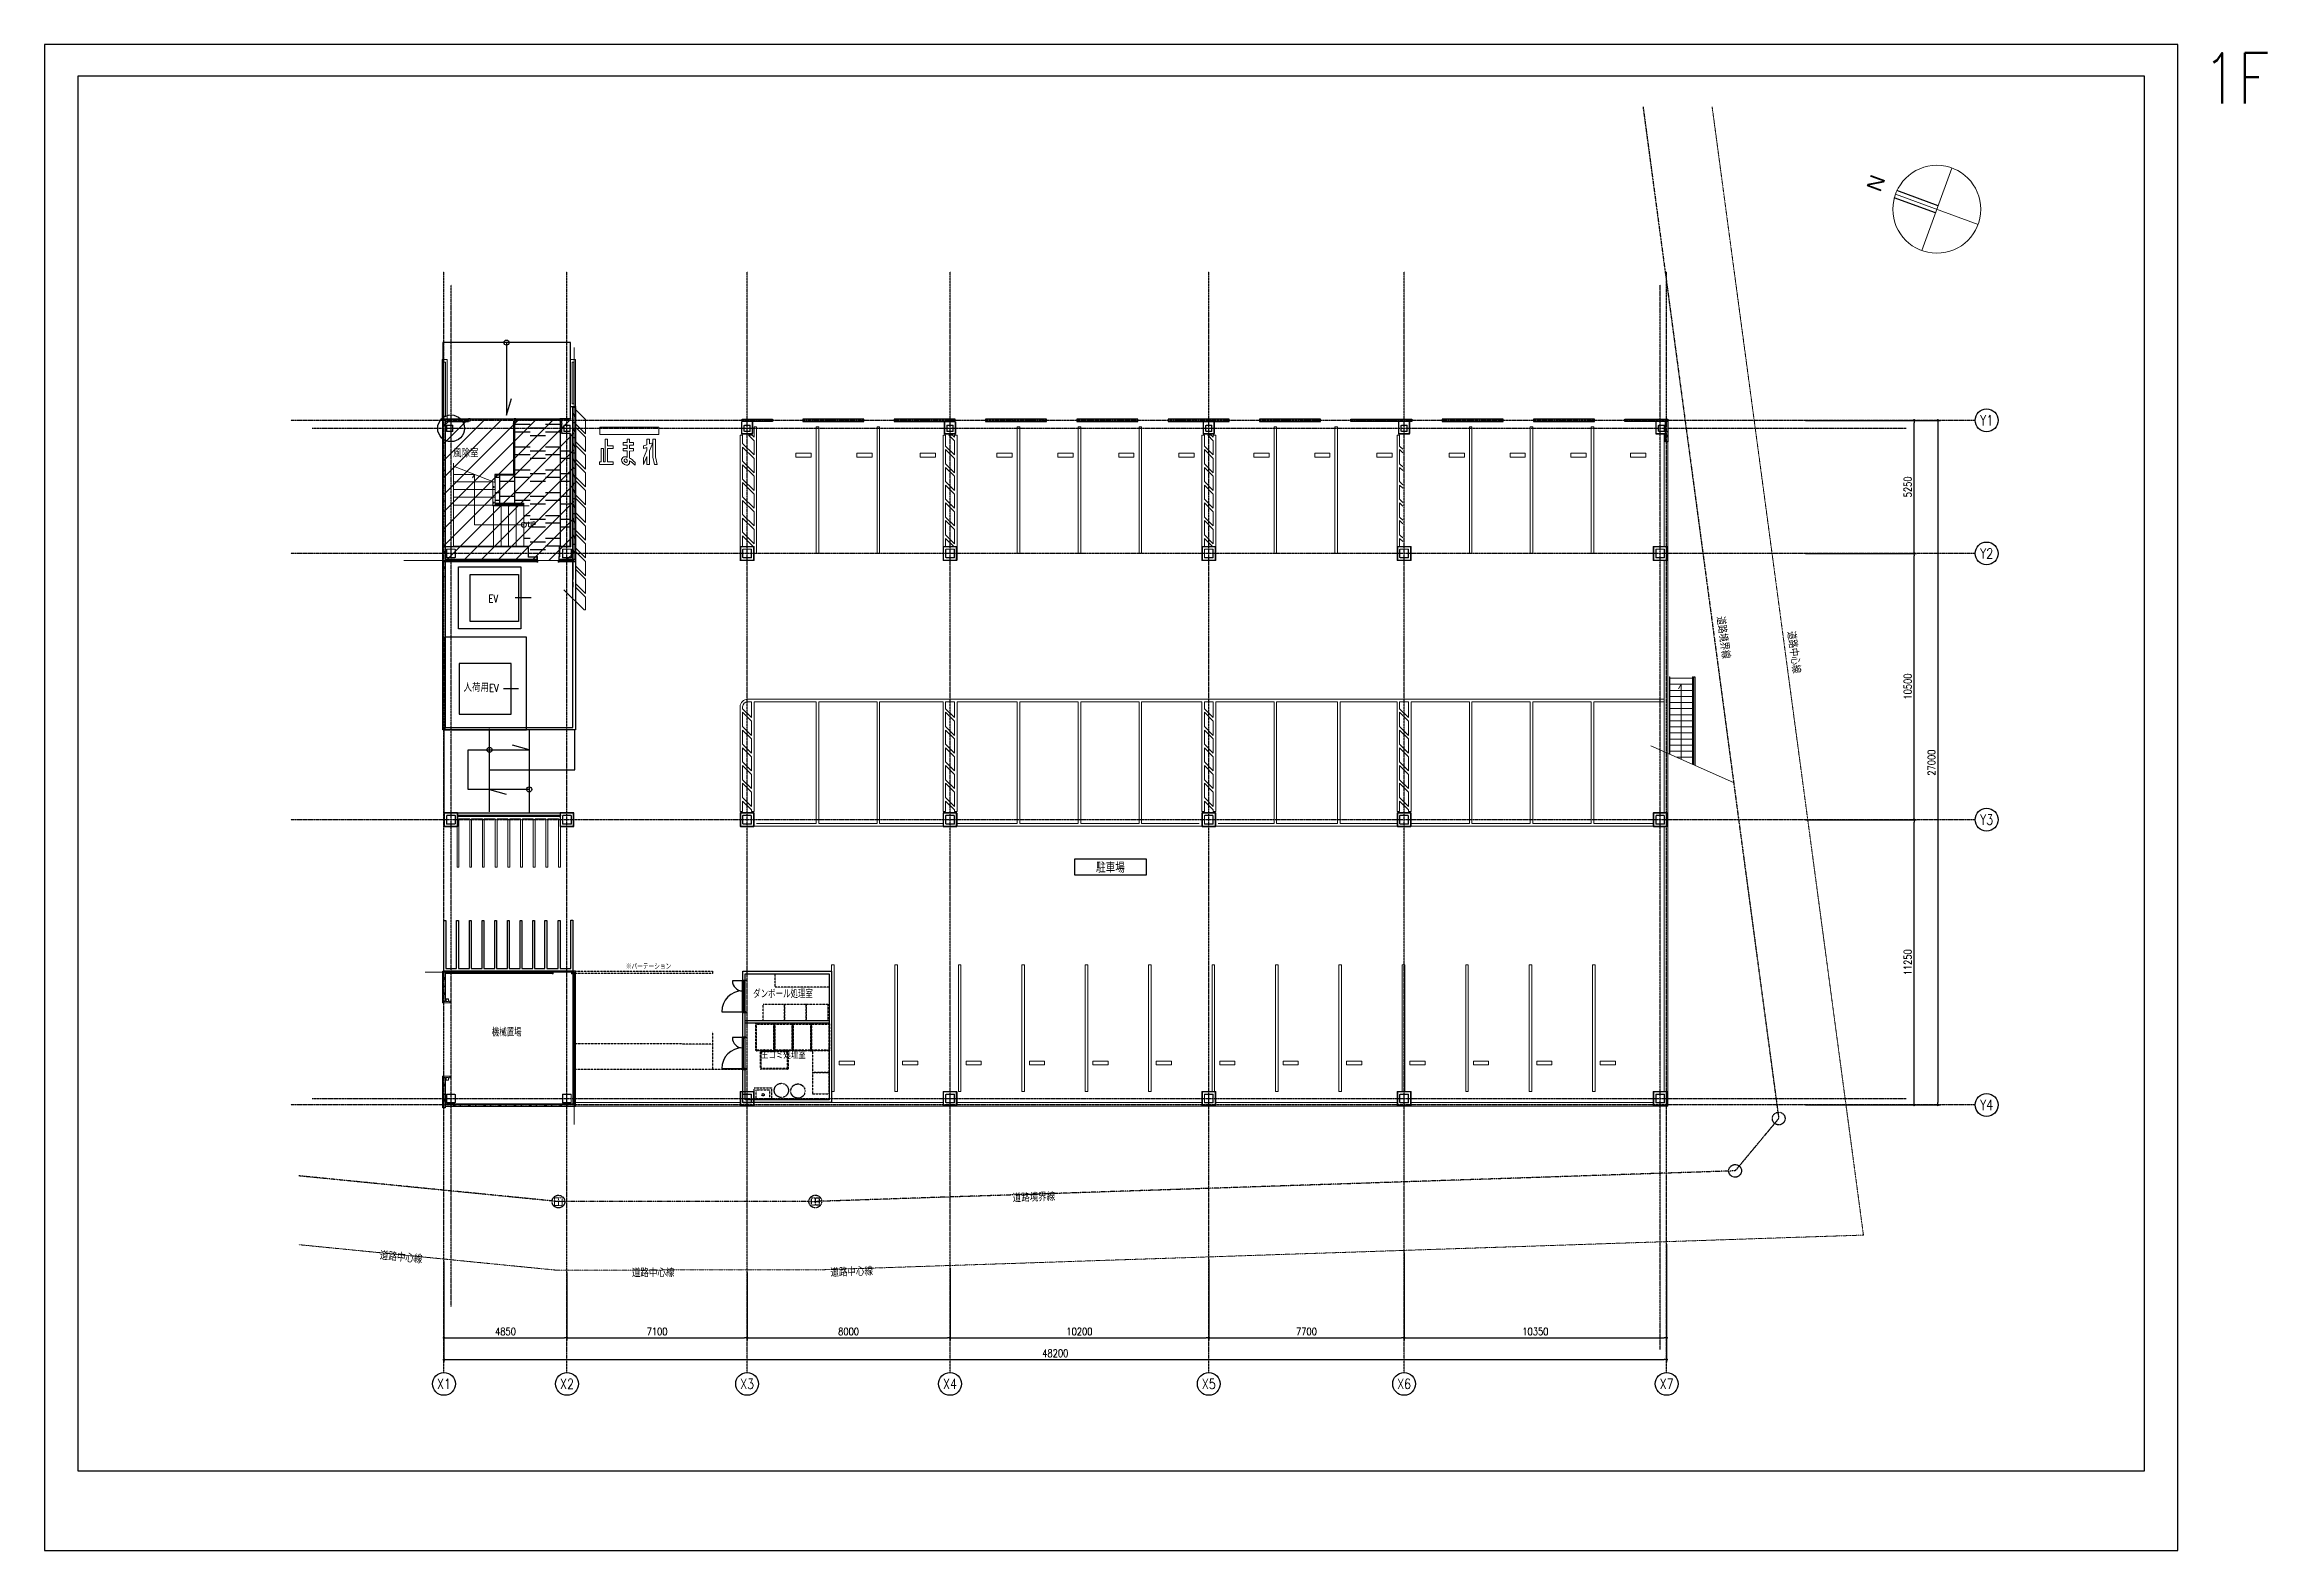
# Model space of a CAD drawing. Header units: millimetres. Extents: x 0 to 181737, y 0 to 59400.
# Drawn here: x 0 to 87637, y 0 to 59400 of the extents above; entities that cross this region are included whole.
import ezdxf
from ezdxf.enums import TextEntityAlignment as Align

# ---------------------------------------------------------------- set-up
doc = ezdxf.new("R2010")
doc.units = ezdxf.units.MM
doc.header["$LTSCALE"] = 0.2
for name, pattern in [('CENTER', [50.8, 31.75, -6.35, 6.35, -6.35]), ('HIDDEN', [9.525, 6.35, -3.175]), ('PHANTOM', [63.5, 31.75, -6.35, 6.35, -6.35, 6.35, -6.35])]:
    doc.linetypes.add(name, pattern=pattern)
doc.layers.get('Defpoints').update_dxf_attribs({"color": 5})
for name, color, linetype in [('A_什器', 9, 'HIDDEN'), ('A_境界線', 9, 'PHANTOM'), ('A_室名', 8, 'Continuous'), ('A_寸法', 7, 'Continuous'), ('A_建築', 8, 'Continuous'), ('A_方位', 8, 'Continuous')]:
    doc.layers.add(name, color=color, linetype=linetype)
doc.layers.add('A_通芯', color=8, linetype='CENTER', plot=False)
doc.styles.add('Dim', font='simplex.shx', dxfattribs={"width": 0.8, "bigfont": 'extfont2.shx'})
doc.styles.get("Standard").update_dxf_attribs({"font": 'simplex.shx', "width": 0.8, "bigfont": 'extfont2.shx'})
doc.styles.add('STYLE1', font='arial.ttf')
doc.dimstyles.new('1-100', dxfattribs={"dimscale": 100, "dimtxt": 3, "dimasz": 1, "dimexe": 1, "dimexo": 1, "dimgap": 1, "dimtad": 1, "dimdec": 1, "dimrnd": 0.5, "dimdsep": 46, "dimtxsty": 'Dim', "dimblk": 'DOT', "dimcen": 2.5, "dimclrd": 256, "dimclre": 256, "dimclrt": 256, "dimadec": 0, "dimazin": 0, "dimtfac": 1, "dimtdec": 1, "dimtix": 1, "dimtmove": 2, "dimatfit": 3, "dimldrblk": 'OPEN30', "dimfxl": 1, "dimlwd": -1, "dimlwe": -1, "dimarcsym": 1})

msp = doc.modelspace()

# ---------------------------------------------------------------- texts
at = {"layer": 'A_什器', "width": 0.8}
msp.add_text('※パーテーション', height=200, dxfattribs=at).set_placement((22916.77, 22930.06))
at = {"layer": 'A_境界線', "width": 0.8}
for s, rotation, p in [('道路境界線', 277.6439014, (65910.94, 36818.83)), ('道路中心線', 277.6439014, (68690.47, 36239.43)), ('道路境界線 ', 2.0638805, (38171.93, 13739.5)), ('道路中心線', 354.3178821, (13209.99, 11485.5)), ('道路中心線', 2.0638999, (30989.07, 10798.48))]:
    msp.add_text(s, height=300, rotation=rotation, dxfattribs=at).set_placement(p)
msp.add_text('道路中心線', height=300, dxfattribs=at).set_placement((23155.38, 10788.93))
at = {"layer": 'A_室名'}
for s, width, p in [('風除室', 0.8, (16105.73, 43117.97)), ('EV', 0.8, (17507.03, 37395.81)), ('人荷用EV', 0.8, (16518.47, 33873.25)), ('ダンボール処理室', 0.7, (27938.51, 21794.42)), ('機械置場', 0.7, (17634.94, 20278.92)), ('生ゴミ処理室', 0.7, (28248.38, 19397.93))]:
    msp.add_text(s, height=300, dxfattribs=dict(at, width=width)).set_placement(p)
at = {"layer": 'A_室名', "width": 0.8}
msp.add_text('駐車場', height=350, dxfattribs=at).set_placement((42024.05, 26958.86), align=Align.MIDDLE)
at = {"layer": 'A_寸法', "width": 0.8}
for s, p in [('Y1', (76562.64, 44574.83)), ('Y2', (76562.64, 39324.83)), ('Y3', (76562.64, 28824.83)), ('Y4', (76562.64, 17574.83)), ('X1', (15749.06, 6573.72)), ('X2', (20599.06, 6573.72)), ('X3', (27699.06, 6573.72)), ('X4', (35699.06, 6573.72)), ('X5', (45899.06, 6573.72)), ('X6', (53599.06, 6573.72)), ('X7', (63949.06, 6573.72))]:
    msp.add_text(s, height=400, dxfattribs=at).set_placement(p, align=Align.MIDDLE)
at = {"layer": 'A_建築', "width": 0.8}
msp.add_text('UP', height=200, dxfattribs=at).set_placement((19049.18, 40368.67))
at = {"layer": 'A_方位', "style": 'STYLE1'}
msp.add_text('N', height=600, rotation=69.8260551, dxfattribs=at).set_placement((71809.04, 53750.31), align=Align.TOP_LEFT)
at = {"layer": 'Defpoints', "width": 0.8}
msp.add_text('1F', height=2000, dxfattribs=at).set_placement((85100, 57066.67))

# ---------------------------------------------------------------- blocks, each defined once
blk = doc.blocks.new('_Dot')
at = {"color": 0, "linetype": 'ByBlock', "lineweight": -2}
blk.add_line((-0.5, 0), (-1, 0), dxfattribs=at)
at = {"color": 0, "linetype": 'ByBlock', "const_width": 0.5}
blk.add_lwpolyline([(-0.25, 0, 1), (0.25, 0, 1)], format="xyb", close=True, dxfattribs=at)
blk = doc.blocks.new('*D2')
at = {"layer": 'A_寸法', "transparency": 16777216}
for p, q in [((15749, 11397), (15749, 8290)), ((20599, 10964), (20599, 8290)), ((15849, 8390), (20499, 8390))]:
    blk.add_line(p, q, dxfattribs=at)
at = {"layer": 'Defpoints', "color": 0, "transparency": 16777216}
for p in [(15749, 11497), (20599, 11064), (20599, 8390)]:
    blk.add_point(p, dxfattribs=at)
at = {"layer": 'A_寸法', "transparency": 16777216, "xscale": 100, "yscale": 100, "zscale": 100, "rotation": 180}
blk.add_blockref('_Dot', (15749, 8390), dxfattribs=at)
at = {"layer": 'A_寸法', "transparency": 16777216, "xscale": 100, "yscale": 100, "zscale": 100}
blk.add_blockref('_Dot', (20599, 8390), dxfattribs=at)
at = {"layer": 'A_寸法', "transparency": 16777216, "insert": (18174, 8640), "char_height": 300, "attachment_point": 5, "style": 'Dim'}
blk.add_mtext('4850', dxfattribs=at)
blk = doc.blocks.new('_Open30')
at = {"color": 0, "linetype": 'ByBlock', "lineweight": -2}
for p, q in [((-1, 0.27), (0, 0)), ((0, 0), (-1, -0.27)), ((0, 0), (-1, 0))]:
    blk.add_line(p, q, dxfattribs=at)
blk = doc.blocks.new('*D3')
at = {"layer": 'A_寸法', "transparency": 16777216}
for p, q in [((20599, 10964), (20599, 8290)), ((27699, 10964), (27699, 8290)), ((20699, 8390), (27599, 8390))]:
    blk.add_line(p, q, dxfattribs=at)
at = {"layer": 'Defpoints', "color": 0, "transparency": 16777216}
for p in [(20599, 11064), (27699, 11064), (27699, 8390)]:
    blk.add_point(p, dxfattribs=at)
at = {"layer": 'A_寸法', "transparency": 16777216, "xscale": 100, "yscale": 100, "zscale": 100, "rotation": 180}
blk.add_blockref('_Dot', (20599, 8390), dxfattribs=at)
at = {"layer": 'A_寸法', "transparency": 16777216, "xscale": 100, "yscale": 100, "zscale": 100}
blk.add_blockref('_Dot', (27699, 8390), dxfattribs=at)
at = {"layer": 'A_寸法', "transparency": 16777216, "insert": (24149, 8640), "char_height": 300, "attachment_point": 5, "style": 'Dim'}
blk.add_mtext('7100', dxfattribs=at)
blk = doc.blocks.new('*D4')
at = {"layer": 'A_寸法', "transparency": 16777216}
for p, q in [((27699, 10966), (27699, 8290)), ((35699, 11142), (35699, 8290)), ((27799, 8390), (35599, 8390))]:
    blk.add_line(p, q, dxfattribs=at)
at = {"layer": 'Defpoints', "color": 0, "transparency": 16777216}
for p in [(27699, 11066), (35699, 11242), (35699, 8390)]:
    blk.add_point(p, dxfattribs=at)
at = {"layer": 'A_寸法', "transparency": 16777216, "xscale": 100, "yscale": 100, "zscale": 100, "rotation": 180}
blk.add_blockref('_Dot', (27699, 8390), dxfattribs=at)
at = {"layer": 'A_寸法', "transparency": 16777216, "xscale": 100, "yscale": 100, "zscale": 100}
blk.add_blockref('_Dot', (35699, 8390), dxfattribs=at)
at = {"layer": 'A_寸法', "transparency": 16777216, "insert": (31699, 8640), "char_height": 300, "attachment_point": 5, "style": 'Dim'}
blk.add_mtext('8000', dxfattribs=at)
blk = doc.blocks.new('*D5')
at = {"layer": 'A_寸法', "transparency": 16777216}
for p, q in [((45899, 11482), (45899, 8290)), ((35699, 11142), (35699, 8290)), ((35799, 8390), (45799, 8390))]:
    blk.add_line(p, q, dxfattribs=at)
at = {"layer": 'Defpoints', "color": 0, "transparency": 16777216}
for p in [(45899, 11582), (35699, 11242), (45899, 8390)]:
    blk.add_point(p, dxfattribs=at)
at = {"layer": 'A_寸法', "transparency": 16777216, "xscale": 100, "yscale": 100, "zscale": 100, "rotation": 180}
blk.add_blockref('_Dot', (35699, 8390), dxfattribs=at)
at = {"layer": 'A_寸法', "transparency": 16777216, "xscale": 100, "yscale": 100, "zscale": 100}
blk.add_blockref('_Dot', (45899, 8390), dxfattribs=at)
at = {"layer": 'A_寸法', "transparency": 16777216, "insert": (40799, 8640), "char_height": 300, "attachment_point": 5, "style": 'Dim'}
blk.add_mtext('10200', dxfattribs=at)
blk = doc.blocks.new('*D6')
at = {"layer": 'A_寸法', "transparency": 16777216}
for p, q in [((45899, 11482), (45899, 8290)), ((53599, 11739), (53599, 8290)), ((45999, 8390), (53499, 8390))]:
    blk.add_line(p, q, dxfattribs=at)
at = {"layer": 'Defpoints', "color": 0, "transparency": 16777216}
for p in [(45899, 11582), (53599, 11839), (53599, 8390)]:
    blk.add_point(p, dxfattribs=at)
at = {"layer": 'A_寸法', "transparency": 16777216, "xscale": 100, "yscale": 100, "zscale": 100, "rotation": 180}
blk.add_blockref('_Dot', (45899, 8390), dxfattribs=at)
at = {"layer": 'A_寸法', "transparency": 16777216, "xscale": 100, "yscale": 100, "zscale": 100}
blk.add_blockref('_Dot', (53599, 8390), dxfattribs=at)
at = {"layer": 'A_寸法', "transparency": 16777216, "insert": (49749, 8640), "char_height": 300, "attachment_point": 5, "style": 'Dim'}
blk.add_mtext('7700', dxfattribs=at)
blk = doc.blocks.new('*D7')
at = {"layer": 'A_寸法', "transparency": 16777216}
for p, q in [((53599, 11739), (53599, 8290)), ((63949, 12083), (63949, 8290)), ((53699, 8390), (63849, 8390))]:
    blk.add_line(p, q, dxfattribs=at)
at = {"layer": 'Defpoints', "color": 0, "transparency": 16777216}
for p in [(53599, 11839), (63949, 12183), (63949, 8390)]:
    blk.add_point(p, dxfattribs=at)
at = {"layer": 'A_寸法', "transparency": 16777216, "xscale": 100, "yscale": 100, "zscale": 100, "rotation": 180}
blk.add_blockref('_Dot', (53599, 8390), dxfattribs=at)
at = {"layer": 'A_寸法', "transparency": 16777216, "xscale": 100, "yscale": 100, "zscale": 100}
blk.add_blockref('_Dot', (63949, 8390), dxfattribs=at)
at = {"layer": 'A_寸法', "transparency": 16777216, "insert": (58774, 8640), "char_height": 300, "attachment_point": 5, "style": 'Dim'}
blk.add_mtext('10350', dxfattribs=at)
blk = doc.blocks.new('*D10')
at = {"layer": 'A_寸法', "transparency": 16777216}
for p, q in [((15749, 11397), (15749, 7431)), ((63949, 12083), (63949, 7431)), ((15849, 7531), (63849, 7531))]:
    blk.add_line(p, q, dxfattribs=at)
at = {"layer": 'Defpoints', "color": 0, "transparency": 16777216}
for p in [(15749, 11497), (63949, 12183), (63949, 7531)]:
    blk.add_point(p, dxfattribs=at)
at = {"layer": 'A_寸法', "transparency": 16777216, "xscale": 100, "yscale": 100, "zscale": 100, "rotation": 180}
blk.add_blockref('_Dot', (15749, 7531), dxfattribs=at)
at = {"layer": 'A_寸法', "transparency": 16777216, "xscale": 100, "yscale": 100, "zscale": 100}
blk.add_blockref('_Dot', (63949, 7531), dxfattribs=at)
at = {"layer": 'A_寸法', "transparency": 16777216, "insert": (39849, 7781), "char_height": 300, "attachment_point": 5, "style": 'Dim'}
blk.add_mtext('48200', dxfattribs=at)
blk = doc.blocks.new('*D14')
at = {"layer": 'A_寸法', "transparency": 16777216}
for p, q in [((69677, 44575), (74740, 44575)), ((74640, 44475), (74640, 17675)), ((69422, 17575), (74740, 17575))]:
    blk.add_line(p, q, dxfattribs=at)
at = {"layer": 'Defpoints', "color": 0, "transparency": 16777216}
for p in [(69577, 44575), (69322, 17575), (74640, 17575)]:
    blk.add_point(p, dxfattribs=at)
at = {"layer": 'A_寸法', "transparency": 16777216, "xscale": 100, "yscale": 100, "zscale": 100}
for p, rotation in [((74640, 44575), 90), ((74640, 17575), 270)]:
    blk.add_blockref('_Dot', p, dxfattribs=dict(at, rotation=rotation))
at = {"layer": 'A_寸法', "transparency": 16777216, "insert": (74390, 31075), "char_height": 300, "attachment_point": 5, "rotation": 90, "style": 'Dim'}
blk.add_mtext('27000', dxfattribs=at)
blk = doc.blocks.new('*D15')
at = {"layer": 'A_寸法', "transparency": 16777216}
for p, q in [((69422, 28825), (73804, 28825)), ((73704, 17675), (73704, 28725)), ((69422, 17575), (73804, 17575))]:
    blk.add_line(p, q, dxfattribs=at)
at = {"layer": 'Defpoints', "color": 0, "transparency": 16777216}
for p in [(69322, 28825), (73704, 28825), (69322, 17575)]:
    blk.add_point(p, dxfattribs=at)
at = {"layer": 'A_寸法', "transparency": 16777216, "xscale": 100, "yscale": 100, "zscale": 100}
for p, rotation in [((73704, 28825), 90), ((73704, 17575), 270)]:
    blk.add_blockref('_Dot', p, dxfattribs=dict(at, rotation=rotation))
at = {"layer": 'A_寸法', "transparency": 16777216, "insert": (73454, 23200), "char_height": 300, "attachment_point": 5, "rotation": 90, "style": 'Dim'}
blk.add_mtext('11250', dxfattribs=at)
blk = doc.blocks.new('*D16')
at = {"layer": 'A_寸法', "transparency": 16777216}
for p, q in [((69422, 39325), (73804, 39325)), ((73704, 28925), (73704, 39225)), ((69422, 28825), (73804, 28825))]:
    blk.add_line(p, q, dxfattribs=at)
at = {"layer": 'Defpoints', "color": 0, "transparency": 16777216}
for p in [(69322, 39325), (73704, 39325), (69322, 28825)]:
    blk.add_point(p, dxfattribs=at)
at = {"layer": 'A_寸法', "transparency": 16777216, "xscale": 100, "yscale": 100, "zscale": 100}
for p, rotation in [((73704, 39325), 90), ((73704, 28825), 270)]:
    blk.add_blockref('_Dot', p, dxfattribs=dict(at, rotation=rotation))
at = {"layer": 'A_寸法', "transparency": 16777216, "insert": (73454, 34075), "char_height": 300, "attachment_point": 5, "rotation": 90, "style": 'Dim'}
blk.add_mtext('10500', dxfattribs=at)
blk = doc.blocks.new('*D17')
at = {"layer": 'A_寸法', "transparency": 16777216}
for p, q in [((69422, 44575), (73804, 44575)), ((73704, 39425), (73704, 44475)), ((69422, 39325), (73804, 39325))]:
    blk.add_line(p, q, dxfattribs=at)
at = {"layer": 'Defpoints', "color": 0, "transparency": 16777216}
for p in [(69322, 44575), (73704, 44575), (69322, 39325)]:
    blk.add_point(p, dxfattribs=at)
at = {"layer": 'A_寸法', "transparency": 16777216, "xscale": 100, "yscale": 100, "zscale": 100}
for p, rotation in [((73704, 44575), 90), ((73704, 39325), 270)]:
    blk.add_blockref('_Dot', p, dxfattribs=dict(at, rotation=rotation))
at = {"layer": 'A_寸法', "transparency": 16777216, "insert": (73454, 41950), "char_height": 300, "attachment_point": 5, "rotation": 90, "style": 'Dim'}
blk.add_mtext('5250', dxfattribs=at)

# ---------------------------------------------------------------- dimensions: what is measured, and where the dimension line sits
at = {"layer": 'A_寸法'}
for base, p1, p2, picture, middle in [((73704.33, 44574.83), (69322.36, 39324.82), (69322.36, 44574.83), '*D17', (73454.33, 41949.82)), ((74640.22, 17574.83), (69577.36, 44574.83), (69322.37, 17574.83), '*D14', (74390.22, 31074.83)), ((73704.33, 39324.83), (69322.37, 28824.83), (69322.37, 39324.83), '*D16', (73454.33, 34074.83)), ((73704.33, 28824.83), (69322.37, 17574.83), (69322.36, 28824.83), '*D15', (73454.33, 23199.83))]:
    dim = msp.add_linear_dim(base=base, p1=p1, p2=p2, angle=90, dimstyle='1-100', dxfattribs=at)
    dim.commit()
    dim.dimension.update_dxf_attribs({"geometry": picture, "text_midpoint": middle})
for base, p1, p2, picture, middle in [((63949.06, 7530.61), (15749.06, 11497.23), (63949.06, 12183.43), '*D10', (39849.06, 7780.61)), ((20599.06, 8390.03), (15749.06, 11497.23), (20599.06, 11063.79), '*D2', (18174.06, 8640.03)), ((45899.06, 8390.03), (35699.06, 11242.31), (45899.06, 11582.11), '*D5', (40799.06, 8640.03)), ((53599.06, 8390.03), (45899.06, 11582.11), (53599.06, 11838.63), '*D6', (49749.06, 8640.03)), ((63949.06, 8390.03), (53599.06, 11838.63), (63949.06, 12183.43), '*D7', (58774.06, 8640.03)), ((27699.06, 8390.03), (20599.06, 11063.79), (27699.06, 11063.79), '*D3', (24149.06, 8640.03)), ((35699.06, 8390.03), (27699.06, 11066), (35699.06, 11242.31), '*D4', (31699.06, 8640.03))]:
    dim = msp.add_linear_dim(base=base, p1=p1, p2=p2, dimstyle='1-100', dxfattribs=at)
    dim.commit()
    dim.dimension.update_dxf_attribs({"geometry": picture, "text_midpoint": middle})

# ---------------------------------------------------------------- hatches: boundary and pattern name
at = {"layer": 'A_建築'}
h = msp.add_hatch(dxfattribs=at)
h.set_pattern_fill('ANSI31', color=256, scale=150, style=0)
h.set_pattern_definition([(45, (-3265655.7, -4446031.9), (-336.759605, 336.759605), [])])
h.paths.add_polyline_path([(15749.03, 44575.25), (20879.03, 44575.11), (20879.03, 39044.86), (15749.02, 39044.86)])

# ---------------------------------------------------------------- linework, layer by layer
at = {"layer": 'A_什器'}
for points in [[(20929.04, 22854.88), (26328.71, 22854.88), (26328.71, 22754.62), (20929.04, 22754.62)], [(29179.12, 20893.62), (28329.12, 20893.62), (28329.12, 21543.62), (29179.12, 21543.62)], [(30029.12, 20893.62), (29179.12, 20893.62), (29179.12, 21543.62), (30029.12, 21543.62)], [(30879.12, 20893.62), (30029.12, 20893.62), (30029.12, 21543.62), (30879.12, 21543.62)], [(30928.8, 18857.62), (30928.8, 19707.62), (30278.8, 19707.62), (30278.8, 18857.62)], [(30928.8, 18007.62), (30928.8, 18857.62), (30278.8, 18857.62), (30278.8, 18007.62)], [(28659.04, 18244.88), (28659.04, 17774.88), (27974.04, 17774.88), (27974.04, 18244.88)], [(28578.71, 18169.88), (28578.71, 17774.88), (28053.71, 17774.88), (28053.71, 18169.88)]]:
    msp.add_lwpolyline(points, close=True, dxfattribs=at)
at = {"layer": 'A_什器', "linetype": 'HIDDEN'}
msp.add_lwpolyline([(30929.03, 22218.99), (28807.18, 22218.99), (28807.18, 22751.36), (30929.03, 22751.36)], close=True, dxfattribs=at)
at = {"layer": 'A_什器'}
for points in [[(28044.8, 19727.62), (28044.8, 20773.62, -0.41421356), (28064.8, 20793.62), (28750.8, 20793.62, -0.41421356), (28770.8, 20773.62), (28770.8, 19727.62, -0.41421356), (28750.8, 19707.62), (28064.8, 19707.62, -0.41421356)], [(28725.8, 19737.62), (28089.8, 19737.62, -0.41421356), (28074.8, 19752.62), (28074.8, 20748.62, -0.41421356), (28089.8, 20763.62), (28725.8, 20763.62, -0.41421356), (28740.8, 20748.62), (28740.8, 19752.62, -0.41421356)], [(28770.8, 19727.62), (28770.8, 20773.62, -0.41421356), (28790.8, 20793.62), (29476.8, 20793.62, -0.41421356), (29496.8, 20773.62), (29496.8, 19727.62, -0.41421356), (29476.8, 19707.62), (28790.8, 19707.62, -0.41421356)], [(28815.8, 19737.62, -0.41421356), (28800.8, 19752.62), (28800.8, 20748.62, -0.41421356), (28815.8, 20763.62), (29451.8, 20763.62, -0.41421356), (29466.8, 20748.62), (29466.8, 19752.62, -0.41421356), (29451.8, 19737.62)], [(29496.8, 19727.62), (29496.8, 20773.62, -0.41421356), (29516.8, 20793.62), (30202.8, 20793.62, -0.41421356), (30222.8, 20773.62), (30222.8, 19727.62, -0.41421356), (30202.8, 19707.62), (29516.8, 19707.62, -0.41421356)], [(29541.8, 19737.62, -0.41421356), (29526.8, 19752.62), (29526.8, 20748.62, -0.41421356), (29541.8, 20763.62), (30177.8, 20763.62, -0.41421356), (30192.8, 20748.62), (30192.8, 19752.62, -0.41421356), (30177.8, 19737.62)], [(30222.8, 19727.62), (30222.8, 20773.62, -0.41421356), (30242.8, 20793.62), (30928.8, 20793.62, -0.41421356), (30948.8, 20773.62), (30948.8, 19727.62, -0.41421356), (30928.8, 19707.62), (30242.8, 19707.62, -0.41421356)], [(30903.8, 20763.62, -0.41421356), (30918.8, 20748.62), (30918.8, 19752.62, -0.41421356), (30903.8, 19737.62), (30267.8, 19737.62, -0.41421356), (30252.8, 19752.62), (30252.8, 20748.62, -0.41421356), (30267.8, 20763.62)], [(28247.8, 19707.62), (29293.8, 19707.62, -0.41421356), (29313.8, 19687.62), (29313.8, 19001.62, -0.41421356), (29293.8, 18981.62), (28247.8, 18981.62, -0.41421356), (28227.8, 19001.62), (28227.8, 19687.62, -0.41421356)], [(29268.8, 19011.62), (28272.8, 19011.62, -0.41421356), (28257.8, 19026.62), (28257.8, 19662.62, -0.41421356), (28272.8, 19677.62), (29268.8, 19677.62, -0.41421356), (29283.8, 19662.62), (29283.8, 19026.62, -0.41421356)]]:
    msp.add_lwpolyline(points, format="xyb", close=True, dxfattribs=at)
for centre, radius in [((29049.89, 18148.18), 280), ((28326.21, 17974.88), 46.15), ((29702.89, 18122.75), 280)]:
    msp.add_circle(centre, radius, dxfattribs=at)
at = {"layer": 'A_境界線', "lineweight": 25}
for p, q in [((63018.97, 56935.09), (68366.62, 17038.53)), ((68366.62, 17038.49), (66648.73, 14974.85)), ((66648.73, 14974.88), (30386.69, 13766.87)), ((30236.69, 13767.29), (30536.69, 13766.44)), ((30387.11, 13916.87), (30386.27, 13616.87))]:
    msp.add_line(p, q, dxfattribs=at)
at = {"layer": 'A_境界線', "lineweight": 13}
for p, q in [((20112.15, 13764.11), (20412.15, 13763.3)), ((20262.57, 13913.73), (20261.73, 13613.73))]:
    msp.add_line(p, q, dxfattribs=at)
msp.add_lwpolyline([(65743.08, 56935.09), (71706.86, 12441.9), (30432.27, 11066.88), (20129.15, 11063.67), (10031.95, 12063.2)], dxfattribs=at)
at = {"layer": 'A_境界線', "lineweight": 25}
msp.add_lwpolyline([(30236.69, 13766.83), (20262.15, 13763.73), (10031.95, 14776.41)], dxfattribs=at)
at = {"layer": 'A_境界線', "lineweight": 13}
msp.add_lwpolyline([(20412.57, 13913.3), (20411.73, 13613.3), (20111.72, 13614.15), (20112.57, 13914.12)], close=True, dxfattribs=at)
at = {"layer": 'A_境界線', "lineweight": 25}
msp.add_lwpolyline([(30237.11, 13917.29), (30537.11, 13916.44), (30536.27, 13616.44), (30236.27, 13617.29)], close=True, dxfattribs=at)
for centre, radius in [((68366.55, 17038.46), 250.05), ((66648.64, 14974.79), 250.1), ((20262.06, 13763.64), 250.07), ((30386.6, 13766.77), 250.11)]:
    msp.add_circle(centre, radius, dxfattribs=at)
at = {"layer": 'A_室名', "lineweight": 25}
msp.add_lwpolyline([(43438.02, 26643.85), (43438.02, 27273.87), (40610.08, 27273.87), (40610.08, 26643.85)], close=True, dxfattribs=at)
at = {"layer": 'A_寸法'}
for centre in [(76562.64, 44574.83), (76562.64, 39324.83), (76562.64, 28824.83), (76562.64, 17574.83), (15749.06, 6573.72), (20599.06, 6573.72), (27699.06, 6573.72), (35699.06, 6573.72), (45899.06, 6573.72), (53599.06, 6573.72), (63949.06, 6573.72)]:
    msp.add_circle(centre, 450, dxfattribs=at)
at = {"layer": 'A_建築', "lineweight": 13}
for p, q in [((20829.06, 44862.84), (20929.04, 44762.82)), ((20829.06, 44818.53), (20929.04, 44718.51)), ((16719.06, 44544.84), (16719.06, 44524.84)), ((18519.04, 44614.83), (16779.07, 44614.83)), ((20741.04, 39595.34), (20741.04, 44049.86)), ((20829.06, 44262.83), (20929.04, 44162.82)), ((20829.06, 44218.52), (20929.04, 44118.51)), ((22967.32, 43699.02), (22967.32, 43832.34)), ((22967.32, 43832.34), (23067.33, 43832.34)), ((23067.33, 43832.34), (23067.33, 43699.02)), ((27886.48, 44624.85), (27986.5, 44524.84)), ((27930.79, 44624.85), (28030.8, 44524.84)), ((28486.49, 44624.85), (28586.47, 44524.84)), ((28530.8, 44624.85), (28630.81, 44524.84)), ((30286.46, 44624.85), (30386.48, 44524.84)), ((30330.81, 44624.85), (30430.79, 44524.84)), ((30886.47, 44624.85), (30986.48, 44524.84)), ((30930.81, 44624.85), (31030.79, 44524.84)), ((31486.47, 44624.85), (31586.49, 44524.84)), ((31530.82, 44624.85), (31630.79, 44524.84)), ((32086.48, 44624.85), (32186.49, 44524.84)), ((32130.79, 44624.85), (32230.8, 44524.84)), ((33886.49, 44624.85), (33986.47, 44524.84)), ((33930.8, 44624.85), (34030.81, 44524.84)), ((34486.49, 44624.85), (34586.47, 44524.84)), ((34530.8, 44624.85), (34630.82, 44524.84)), ((35086.46, 44624.85), (35186.48, 44524.84)), ((35130.81, 44624.85), (35230.78, 44524.84)), ((35686.47, 44624.85), (35786.48, 44524.84)), ((35730.81, 44624.85), (35830.79, 44524.84)), ((37486.48, 44624.85), (37586.49, 44524.84)), ((37530.79, 44624.85), (37630.8, 44524.84)), ((38086.48, 44624.85), (38186.46, 44524.84)), ((38130.79, 44624.85), (38230.81, 44524.84)), ((38686.49, 44624.85), (38786.46, 44524.84)), ((38730.8, 44624.85), (38830.81, 44524.84)), ((39286.49, 44624.85), (39386.47, 44524.84)), ((39330.8, 44624.85), (39430.81, 44524.84)), ((41086.47, 44624.85), (41186.48, 44524.84)), ((41130.81, 44624.85), (41230.79, 44524.84)), ((41686.47, 44624.85), (41786.48, 44524.84)), ((41730.78, 44624.85), (41830.79, 44524.84)), ((42286.48, 44624.85), (42386.49, 44524.84)), ((42330.79, 44624.85), (42430.8, 44524.84)), ((42886.48, 44624.85), (42986.46, 44524.84)), ((42930.79, 44624.85), (43030.8, 44524.84)), ((44686.46, 44624.85), (44786.47, 44524.84)), ((44730.8, 44624.85), (44830.81, 44524.84)), ((45286.46, 44624.85), (45386.47, 44524.84)), ((45330.81, 44624.85), (45430.78, 44524.84)), ((45886.46, 44624.85), (45986.48, 44524.84)), ((45930.81, 44624.85), (46030.79, 44524.84)), ((46486.47, 44624.85), (46586.48, 44524.84)), ((46530.78, 44624.85), (46630.79, 44524.84)), ((48286.48, 44624.85), (48386.46, 44524.84)), ((48330.79, 44624.85), (48430.8, 44524.84)), ((48886.49, 44624.85), (48986.46, 44524.84)), ((48930.79, 44624.85), (49030.81, 44524.84)), ((49486.45, 44624.85), (49586.47, 44524.84)), ((49530.8, 44624.85), (49630.81, 44524.84)), ((50086.46, 44624.85), (50186.47, 44524.84)), ((50130.8, 44624.85), (50230.78, 44524.84)), ((51886.47, 44624.85), (51986.49, 44524.84)), ((51930.78, 44624.85), (52030.79, 44524.84)), ((52486.48, 44624.85), (52586.45, 44524.84)), ((52530.78, 44624.85), (52630.8, 44524.84)), ((53086.48, 44624.85), (53186.46, 44524.84)), ((53130.79, 44624.85), (53230.8, 44524.84)), ((53686.48, 44624.85), (53786.46, 44524.84)), ((53730.79, 44624.85), (53830.81, 44524.84)), ((55486.46, 44624.85), (55586.47, 44524.84)), ((55530.81, 44624.85), (55630.78, 44524.84)), ((56086.47, 44624.85), (56186.48, 44524.84)), ((56130.81, 44624.85), (56230.79, 44524.84)), ((56686.47, 44624.85), (56786.48, 44524.84)), ((56730.78, 44624.85), (56830.79, 44524.84)), ((57286.47, 44624.85), (57386.45, 44524.84)), ((57330.78, 44624.85), (57430.8, 44524.84)), ((59086.45, 44624.85), (59186.46, 44524.84)), ((59130.8, 44624.85), (59230.81, 44524.84)), ((59686.45, 44624.85), (59786.47, 44524.84)), ((59730.8, 44624.85), (59830.78, 44524.84)), ((60286.46, 44624.85), (60386.47, 44524.84)), ((60330.8, 44624.85), (60430.78, 44524.84)), ((60886.46, 44624.85), (60986.48, 44524.84)), ((60930.81, 44624.85), (61030.79, 44524.84)), ((62686.48, 44624.85), (62786.45, 44524.84)), ((62730.78, 44624.85), (62830.8, 44524.84)), ((63286.48, 44624.85), (63386.46, 44524.84)), ((63330.79, 44624.85), (63430.8, 44524.84)), ((63849.02, 44034.86), (63849.02, 39599.85)), ((63886.45, 44624.85), (63999.02, 44512.28)), ((63899.04, 44056.6), (63999.02, 43956.62)), ((63899.04, 44012.29), (63999.02, 43912.27)), ((63930.79, 44624.85), (63999.02, 44556.62)), ((20829.06, 43662.83), (20929.04, 43562.85)), ((20829.06, 43618.52), (20929.04, 43518.5)), ((20829.06, 43062.82), (20929.04, 42962.85)), ((20829.06, 43018.51), (20929.04, 42918.5)), ((22200.66, 43565.67), (22417.34, 43565.67)), ((22817.32, 43599.01), (22817.32, 43699.02)), ((22817.32, 43699.02), (22967.32, 43699.02)), ((22967.32, 43599.01), (22817.32, 43599.01)), ((22817.32, 43365.68), (22817.32, 43465.7)), ((22817.32, 43465.7), (22967.32, 43465.66)), ((22967.32, 43365.68), (22817.32, 43365.68)), ((22967.32, 43465.66), (22967.32, 43599.01)), ((22967.32, 43110.38), (22967.32, 43365.68)), ((22967.32, 42932.51), (22967.32, 43009.94)), ((23217.3, 43365.68), (23067.29, 43365.65)), ((23067.29, 43365.65), (23067.29, 43082.86)), ((23067.29, 42979.39), (23067.29, 42872.67)), ((23067.33, 43699.02), (23217.33, 43698.98)), ((23067.33, 43699.02), (23217.33, 43698.98)), ((23217.33, 43599.01), (23067.33, 43599.01)), ((23067.33, 43599.01), (23067.33, 43465.66)), ((23067.33, 43465.66), (23217.3, 43465.66)), ((23067.33, 43465.66), (23217.3, 43465.66)), ((23283.97, 42812.6), (23116.54, 42947.22)), ((23206.64, 42984.33), (23283.97, 42916.38)), ((23217.3, 43465.66), (23217.3, 43365.68)), ((23217.33, 43698.98), (23217.33, 43599.01)), ((17769.07, 42119.56), (16119.06, 42771.25)), ((16945.44, 42444.86), (16119.06, 42444.86)), ((17705.01, 42144.86), (16119.06, 42144.86)), ((16870.9, 42307.88), (16949.04, 42443.42)), ((17763.07, 42119.56), (17763.07, 41227.35)), ((20829.06, 42462.85), (20929.04, 42362.84)), ((20829.06, 42418.51), (20929.04, 42318.5)), ((22931.79, 42913.63), (22967.32, 42932.51)), ((23028.84, 42833.09), (22983.97, 42812.6)), ((23067.29, 42872.67), (23028.84, 42833.09)), ((23283.97, 42916.38), (23283.97, 42812.6)), ((17769.07, 41844.86), (16119.06, 41844.86)), ((17769.07, 41544.85), (16119.06, 41544.85)), ((17699.04, 41227.35), (17699.04, 39607.37)), ((17769.07, 41301.33), (18899.05, 41301.33)), ((17999.05, 41307.37), (17999.05, 39607.37)), ((18299.05, 41307.37), (18299.05, 39607.37)), ((18599.05, 41307.37), (18599.05, 39607.37)), ((20829.06, 41862.85), (20929.04, 41762.84)), ((20829.06, 41818.51), (20929.04, 41718.53)), ((20829.06, 41262.85), (20929.04, 41162.83)), ((20829.06, 41218.5), (20929.04, 41118.52)), ((20829.06, 40662.84), (20929.04, 40562.83)), ((20829.06, 40618.5), (20929.04, 40518.52)), ((15699.04, 39456.59), (15799.05, 39356.61)), ((20829.06, 40062.84), (20929.04, 39962.82)), ((20829.06, 40018.53), (20929.04, 39918.52)), ((20829.06, 39462.83), (20929.04, 39362.82)), ((27424.03, 39034.84), (27424.03, 40119.32)), ((15699.04, 39412.28), (15799.05, 39312.27)), ((15699.04, 38856.62), (15799.05, 38756.61)), ((15699.04, 38812.27), (15799.05, 38712.26)), ((16016.47, 39094.85), (16116.48, 38994.84)), ((16060.82, 39094.85), (16160.83, 38994.84)), ((16616.47, 39094.85), (16716.49, 38994.84)), ((16660.82, 39094.85), (16760.8, 38994.84)), ((17212.49, 39094.85), (17312.47, 38994.84)), ((17256.8, 39094.85), (17356.81, 38994.84)), ((17816.48, 39094.85), (17916.5, 38994.84)), ((17860.79, 39094.85), (17960.8, 38994.84)), ((18416.49, 39094.85), (18516.5, 38994.84)), ((18460.8, 39094.85), (18560.81, 38994.84)), ((19016.49, 39094.85), (19116.47, 38994.84)), ((19060.8, 39094.85), (19160.81, 38994.84)), ((20552.73, 39094.85), (20652.71, 38994.84)), ((20597.04, 39094.85), (20697.05, 38994.84)), ((20829.06, 39418.52), (20929.04, 39318.51)), ((45624.03, 39324.86), (45524.02, 39324.86)), ((46174.05, 39324.86), (46274.03, 39324.86)), ((53224.03, 39324.86), (53324.04, 39324.86)), ((53974.03, 39324.86), (53874.02, 39324.86)), ((63849.02, 39049.83), (63849.02, 29099.85)), ((64074.02, 34404.85), (64974.03, 34404.85)), ((27724.03, 33574.87), (63849.02, 33574.87)), ((27874.07, 33474.86), (27724.03, 33474.86)), ((27874.07, 32850.72), (27874.07, 33474.86)), ((30424.05, 33474.86), (27974.04, 33474.86)), ((27974.04, 33474.86), (27974.04, 29149.84)), ((30424.05, 28674.86), (30424.05, 33474.86)), ((32824.03, 33574.87), (32924.04, 33574.87)), ((64074.02, 34164.85), (64974.03, 34164.85)), ((64074.02, 33924.86), (64974.03, 33924.86)), ((64074.02, 33684.87), (64974.03, 33684.87)), ((64074.02, 33444.87), (64974.03, 33444.87)), ((27424.03, 29149.84), (27424.03, 33274.87)), ((27524.04, 33274.87), (27524.04, 33200.75)), ((27524.04, 33200.75), (27874.07, 32850.72)), ((64074.02, 33204.84), (64974.03, 33204.84)), ((64074.02, 32964.85), (64974.03, 32964.85)), ((64074.02, 32724.85), (64974.03, 32724.85)), ((64074.02, 32484.86), (64974.03, 32484.86)), ((63328.71, 31741.48), (66590.45, 30289.56)), ((64074.02, 32244.86), (64974.03, 32244.86)), ((64074.02, 32004.87), (64974.03, 32004.87)), ((64074.02, 31764.84), (64974.03, 31764.84)), ((64074.02, 31524.84), (64974.03, 31524.84)), ((64354.51, 31284.85), (64974.03, 31284.85)), ((27524.04, 29149.84), (27424.03, 29149.84)), ((27874.07, 29209.32), (27524.04, 29559.31)), ((27524.04, 29559.31), (27524.04, 29149.84)), ((27874.07, 29149.84), (27874.07, 29209.32)), ((27974.04, 29149.84), (27874.07, 29149.84)), ((27974.04, 28574.85), (35424.04, 28574.85)), ((28074.06, 28674.86), (30424.05, 28674.86)), ((45624.03, 28574.85), (35974.05, 28574.85)), ((46174.05, 28574.85), (53324.04, 28574.85)), ((53874.06, 28574.85), (63419.02, 28574.85)), ((63849.02, 28549.87), (63849.02, 18104.87)), ((16056.48, 22854.88), (16156.49, 22754.86)), ((16100.82, 22854.88), (16200.8, 22754.86)), ((16656.48, 22854.88), (16756.49, 22754.86)), ((16700.82, 22854.88), (16800.8, 22754.86)), ((17256.48, 22854.88), (17356.5, 22754.86)), ((17300.79, 22854.88), (17400.8, 22754.86)), ((17856.49, 22854.88), (17956.5, 22754.86)), ((17900.8, 22854.88), (18000.81, 22754.86)), ((18456.49, 22854.88), (18556.47, 22754.86)), ((18500.8, 22854.88), (18600.81, 22754.86)), ((19056.5, 22854.88), (19156.47, 22754.86)), ((19100.81, 22854.88), (19200.82, 22754.86)), ((19656.5, 22854.88), (19756.48, 22754.86)), ((19700.81, 22854.88), (19800.82, 22754.86)), ((15699.04, 22656.62), (15799.05, 22556.6)), ((15699.04, 22612.27), (15799.05, 22512.29)), ((15699.04, 22056.61), (15799.05, 21956.6)), ((15699.04, 22012.3), (15799.05, 21912.29)), ((20829.06, 22563.59), (20929.04, 22463.61)), ((20829.06, 22519.28), (20929.04, 22419.27)), ((20829.06, 21963.58), (20929.04, 21863.61)), ((20829.06, 21919.27), (20929.04, 21819.26)), ((15829.04, 21749.87), (15829.04, 21709.86)), ((15829.04, 21699.85), (15829.04, 21659.84)), ((15831.37, 21750.26), (15831.37, 21709.44)), ((15831.37, 21659.45), (15831.37, 21699.85)), ((15924.47, 21752.55), (15833.66, 21752.55)), ((15849.04, 21707.15), (15833.66, 21707.15)), ((15833.66, 21702.56), (15849.04, 21702.56)), ((15924.04, 21754.84), (15834.05, 21754.84)), ((15849.04, 21704.86), (15834.05, 21704.86)), ((15834.05, 21704.86), (15849.04, 21704.86)), ((15924.47, 21657.16), (15834.05, 21657.16)), ((15834.05, 21654.87), (15924.04, 21654.87)), ((15849.04, 21704.86), (15849.04, 21707.15)), ((15849.04, 21702.56), (15849.04, 21704.86)), ((15909.05, 21704.86), (15909.05, 21707.15)), ((15909.05, 21707.15), (15924.47, 21707.15)), ((15909.05, 21702.56), (15909.05, 21704.86)), ((15909.05, 21704.86), (15924.04, 21704.86)), ((15924.04, 21704.86), (15909.05, 21704.86)), ((15924.47, 21702.56), (15909.05, 21702.56)), ((15926.76, 21709.44), (15926.76, 21750.26)), ((15926.76, 21659.45), (15926.76, 21700.27)), ((15929.05, 21709.86), (15929.05, 21749.87)), ((15929.05, 21659.84), (15929.05, 21699.85)), ((20829.06, 21363.58), (20929.04, 21263.6)), ((20829.06, 21319.27), (20929.04, 21219.26)), ((20829.06, 20763.61), (20929.04, 20663.6)), ((20829.06, 20719.26), (20929.04, 20619.25)), ((20829.06, 20163.61), (20929.04, 20063.59)), ((20829.06, 20119.26), (20929.04, 20019.28)), ((20829.06, 19563.6), (20929.04, 19463.59)), ((20829.06, 19519.26), (20929.04, 19419.28)), ((15699.04, 18456.62), (15799.05, 18356.61)), ((15699.04, 18412.28), (15799.05, 18312.3)), ((15829.04, 18609.87), (15829.04, 18649.87)), ((15829.04, 18559.84), (15829.04, 18599.85)), ((15831.37, 18609.44), (15831.37, 18649.87)), ((15831.37, 18559.46), (15831.37, 18600.27)), ((15833.66, 18652.55), (15924.47, 18652.55)), ((15849.04, 18607.15), (15833.66, 18607.15)), ((15833.66, 18602.56), (15849.04, 18602.56)), ((15924.47, 18557.16), (15833.66, 18557.16)), ((15834.05, 18654.85), (15924.04, 18654.85)), ((15849.04, 18604.86), (15834.05, 18604.86)), ((15834.05, 18604.86), (15849.04, 18604.86)), ((15924.04, 18554.87), (15834.05, 18554.87)), ((15849.04, 18604.86), (15849.04, 18607.15)), ((15849.04, 18602.56), (15849.04, 18604.86)), ((15924.47, 18607.15), (15909.05, 18607.15)), ((15909.05, 18607.15), (15909.05, 18604.86)), ((15909.05, 18604.86), (15924.04, 18604.86)), ((15924.04, 18604.86), (15909.05, 18604.86)), ((15909.05, 18604.86), (15909.05, 18602.56)), ((15909.05, 18602.56), (15924.47, 18602.56)), ((15926.76, 18650.26), (15926.76, 18609.44)), ((15926.76, 18600.27), (15926.76, 18559.46)), ((15929.05, 18649.87), (15929.05, 18609.87)), ((15929.05, 18599.85), (15929.05, 18559.84)), ((20829.06, 18963.6), (20929.04, 18863.58)), ((20829.06, 18919.25), (20929.04, 18819.28)), ((15699.04, 17856.62), (15799.05, 17756.6)), ((15699.04, 17812.27), (15799.05, 17712.3)), ((16056.48, 17624.88), (16156.49, 17524.87)), ((16100.82, 17624.88), (16200.8, 17524.87)), ((16656.48, 17624.88), (16756.49, 17524.87)), ((16700.82, 17624.88), (16800.8, 17524.87)), ((17256.48, 17624.88), (17356.5, 17524.87)), ((17300.79, 17624.88), (17400.8, 17524.87)), ((17856.49, 17624.88), (17956.5, 17524.87)), ((17900.8, 17624.88), (18000.81, 17524.87)), ((18456.49, 17624.88), (18556.47, 17524.87)), ((18500.8, 17624.88), (18600.81, 17524.87)), ((19056.5, 17624.88), (19156.47, 17524.87)), ((19100.81, 17624.88), (19200.82, 17524.87)), ((19656.5, 17624.88), (19756.48, 17524.87)), ((19700.81, 17624.88), (19800.82, 17524.87)), ((20256.47, 17624.88), (20356.48, 17524.87)), ((20300.81, 17624.88), (20400.79, 17524.87)), ((20829.06, 18363.59), (20929.04, 18263.58)), ((20829.06, 18319.29), (20929.04, 18219.27)), ((20829.06, 17763.59), (20929.04, 17663.58)), ((20829.06, 17719.28), (20929.04, 17619.27)), ((27424.06, 17674.87), (20929.04, 17674.87)), ((35424.04, 17674.87), (27974.04, 17674.87)), ((45624.03, 17674.87), (35974.05, 17674.87)), ((53324.04, 17674.87), (46174.05, 17674.87)), ((63434.05, 17674.87), (53874.06, 17674.87))]:
    msp.add_line(p, q, dxfattribs=at)
at = {"layer": 'A_建築', "lineweight": 25}
for p, q in [((15699.04, 44404.86), (15799.05, 44404.86)), ((15799.05, 44524.84), (16719.06, 44524.84)), ((18549.06, 44264.84), (18509.06, 44264.84)), ((18549.06, 43964.84), (18509.06, 43964.84)), ((18549.06, 41307.37), (18549.06, 44544.84)), ((19149.07, 44414.84), (18549.06, 44414.84)), ((19149.07, 44114.84), (18549.06, 44114.84)), ((18579.05, 44594.86), (20319.05, 44594.86)), ((19749.07, 44264.84), (19149.07, 44264.84)), ((19749.07, 43964.84), (19149.07, 43964.84)), ((20349.04, 44414.84), (19749.07, 44414.84)), ((20349.04, 44114.84), (19749.07, 44114.84)), ((20349.04, 39607.37), (20349.04, 44544.84)), ((20829.06, 44494.85), (20929.04, 44494.85)), ((20829.06, 43894.85), (20929.04, 43894.85)), ((27490.07, 44050.84), (27490.07, 44509.85)), ((28099.07, 44524.84), (28099.07, 44624.85)), ((30499.05, 44524.84), (30499.05, 44624.85)), ((31099.05, 44524.84), (31099.05, 44624.85)), ((31699.06, 44524.84), (31699.06, 44624.85)), ((34099.04, 44524.84), (34099.04, 44624.85)), ((34699.04, 44524.84), (34699.04, 44624.85)), ((35299.05, 44524.84), (35299.05, 44624.85)), ((35490.04, 44050.84), (35490.04, 44509.85)), ((37699.06, 44524.84), (37699.06, 44624.85)), ((38299.03, 44524.84), (38299.03, 44624.85)), ((38899.04, 44524.84), (38899.04, 44624.85)), ((41299.05, 44524.84), (41299.05, 44624.85)), ((41899.06, 44524.84), (41899.06, 44624.85)), ((42499.06, 44524.84), (42499.06, 44624.85)), ((44899.04, 44524.84), (44899.04, 44624.85)), ((45499.05, 44524.84), (45499.05, 44624.85)), ((45690.04, 44050.84), (45690.04, 44524.84)), ((46099.05, 44524.84), (46099.05, 44624.85)), ((48499.03, 44524.84), (48499.03, 44624.85)), ((49099.04, 44524.84), (49099.04, 44624.85)), ((49699.04, 44524.84), (49699.04, 44624.85)), ((52099.06, 44524.84), (52099.06, 44624.85)), ((52699.03, 44524.84), (52699.03, 44624.85)), ((53299.03, 44524.84), (53299.03, 44624.85)), ((53390.05, 44050.84), (53390.05, 44524.84)), ((53899.03, 44524.84), (53899.03, 44624.85)), ((55699.05, 44524.84), (55699.05, 44624.85)), ((56299.05, 44524.84), (56299.05, 44624.85)), ((56899.06, 44524.84), (56899.06, 44624.85)), ((59299.04, 44524.84), (59299.04, 44624.85)), ((59899.04, 44524.84), (59899.04, 44624.85)), ((60499.04, 44524.84), (60499.04, 44624.85)), ((62899.03, 44524.84), (62899.03, 44624.85)), ((63449.04, 44524.84), (63449.04, 44624.85)), ((63529.05, 44050.84), (63899.04, 44050.84)), ((63535.05, 44050.84), (63535.05, 44524.84)), ((63999.02, 44124.86), (63899.04, 44124.86)), ((15699.04, 43804.86), (15799.05, 43804.86)), ((15699.04, 43204.85), (15799.05, 43204.85)), ((18549.06, 43364.84), (18509.06, 43364.84)), ((18549.06, 43064.83), (18509.06, 43064.83)), ((19149.07, 43514.84), (18549.06, 43514.84)), ((19149.07, 43214.83), (18549.06, 43214.83)), ((19749.07, 43364.84), (19149.07, 43364.84)), ((19749.07, 43064.83), (19149.07, 43064.83)), ((20349.04, 43514.84), (19749.07, 43514.84)), ((20349.04, 43214.83), (19749.07, 43214.83)), ((20729.05, 43364.84), (20349.04, 43364.84)), ((20729.05, 43064.83), (20349.04, 43064.83)), ((20829.06, 43294.84), (20929.04, 43294.84)), ((15699.04, 42604.85), (15799.05, 42604.85)), ((17949.06, 42314.86), (17769.07, 42314.86)), ((17949.06, 41307.37), (17949.06, 42420.84)), ((18549.06, 42164.86), (17949.06, 42164.86)), ((18549.06, 42464.87), (18509.06, 42464.87)), ((19149.07, 42614.87), (18549.06, 42614.87)), ((19149.07, 42314.86), (18549.06, 42314.86)), ((19749.07, 42464.87), (19149.07, 42464.87)), ((19749.07, 42164.86), (19149.07, 42164.86)), ((20349.04, 42614.87), (19749.07, 42614.87)), ((20349.04, 42314.86), (19749.07, 42314.86)), ((20729.05, 42464.87), (20349.04, 42464.87)), ((20729.05, 42164.86), (20349.04, 42164.86)), ((20829.06, 42694.84), (20929.04, 42694.84)), ((20829.06, 42094.84), (20929.04, 42094.84)), ((15699.04, 42004.84), (15799.05, 42004.84)), ((15699.04, 41404.84), (15799.05, 41404.84)), ((17949.06, 41714.86), (17769.07, 41714.86)), ((17949.06, 41414.86), (17769.07, 41414.86)), ((18319.05, 41257.34), (17811.05, 41257.34)), ((18319.05, 41247.36), (17811.05, 41247.36)), ((18549.06, 41564.86), (17949.06, 41564.86)), ((18549.06, 41264.86), (17949.06, 41264.86)), ((18837.07, 41257.34), (18331.04, 41257.34)), ((18837.07, 41247.36), (18331.04, 41247.36)), ((19149.07, 41714.86), (18549.06, 41714.86)), ((19149.07, 41414.86), (18549.06, 41414.86)), ((19749.07, 41564.86), (19149.07, 41564.86)), ((19749.07, 41264.86), (19149.07, 41264.86)), ((20349.04, 41714.86), (19749.07, 41714.86)), ((20349.04, 41414.86), (19749.07, 41414.86)), ((20729.05, 41564.86), (20349.04, 41564.86)), ((20729.05, 41264.86), (20349.04, 41264.86)), ((20829.06, 41494.87), (20929.04, 41494.87)), ((15699.04, 40804.83), (15799.05, 40804.83)), ((19149.07, 40814.85), (18899.05, 40814.85)), ((19149.07, 40514.85), (18899.05, 40514.85)), ((19749.07, 40664.85), (19149.07, 40664.85)), ((19749.07, 40364.85), (19149.07, 40364.85)), ((20349.04, 40814.85), (19749.07, 40814.85)), ((20349.04, 40514.85), (19749.07, 40514.85)), ((20729.05, 40664.85), (20349.04, 40664.85)), ((20729.05, 40364.85), (20349.04, 40364.85)), ((20829.06, 40894.86), (20929.04, 40894.86)), ((15699.04, 40204.87), (15799.05, 40204.87)), ((15699.04, 39604.86), (15799.05, 39604.86)), ((19149.07, 39914.85), (18899.05, 39914.85)), ((19749.07, 39764.85), (19149.07, 39764.85)), ((19749.07, 39464.84), (19149.07, 39464.84)), ((20349.04, 39914.85), (19749.07, 39914.85)), ((20349.04, 39614.84), (19749.07, 39614.84)), ((20829.06, 40294.86), (20929.04, 40294.86)), ((20829.06, 39694.86), (20929.04, 39694.86)), ((27440.04, 39065.85), (27440.04, 39583.84)), ((35440.05, 39065.85), (35440.05, 39583.84)), ((45640.05, 39065.85), (45640.05, 39583.84)), ((53340.06, 39065.85), (53340.06, 39583.84)), ((63435.04, 39065.85), (63435.04, 39583.84)), ((15699.04, 39004.85), (15799.05, 39004.85)), ((16399.06, 38994.84), (16399.06, 39094.85)), ((16999.06, 38994.84), (16999.06, 39094.85)), ((17599.07, 38994.84), (17599.07, 39094.85)), ((18199.07, 38994.84), (18199.07, 39094.85)), ((18799.04, 38994.84), (18799.04, 39094.85)), ((20599.05, 38994.84), (20599.05, 39094.85)), ((20829.06, 38994.84), (20829.06, 38294.86)), ((20829.06, 38194.84), (20829.06, 37994.86)), ((15765.05, 28565.85), (15765.05, 29083.87)), ((20340.04, 28565.85), (20340.04, 29083.87)), ((27440.04, 28565.85), (27440.04, 29083.87)), ((35440.05, 28565.85), (35440.05, 29083.87)), ((45640.05, 28565.85), (45640.05, 29083.87)), ((53340.06, 28565.85), (53340.06, 29083.87)), ((63435.04, 28565.85), (63435.04, 29083.87)), ((16399.06, 22754.86), (16399.06, 22854.88)), ((16999.06, 22754.86), (16999.06, 22854.88)), ((17599.07, 22754.86), (17599.07, 22854.88)), ((18199.07, 22754.86), (18199.07, 22854.88)), ((18799.04, 22754.86), (18799.04, 22854.88)), ((19399.04, 22754.86), (19399.04, 22854.88)), ((20837.07, 22854.88), (20829.06, 22846.87)), ((15699.04, 22254.87), (15799.05, 22254.87)), ((20829.06, 22204.85), (20929.04, 22204.85)), ((20829.06, 21604.84), (20929.04, 21604.84)), ((20829.06, 21004.87), (20929.04, 21004.87)), ((20829.06, 20404.87), (20929.04, 20404.87)), ((20829.06, 19804.87), (20929.04, 19804.87)), ((20829.06, 18604.86), (20929.04, 18604.86)), ((15699.04, 18004.85), (15799.05, 18004.85)), ((15799.05, 17624.88), (20929.04, 17624.88)), ((16399.06, 17524.87), (16399.06, 17624.88)), ((16999.06, 17524.87), (16999.06, 17624.88)), ((17599.07, 17524.87), (17599.07, 17624.88)), ((18199.07, 17524.87), (18199.07, 17624.88)), ((18799.04, 17524.87), (18799.04, 17624.88)), ((19399.04, 17524.87), (19399.04, 17624.88)), ((19999.05, 17524.87), (19999.05, 17624.88)), ((20599.05, 17624.88), (20599.05, 17524.87)), ((20829.06, 18004.85), (20929.04, 18004.85)), ((27440.04, 17570.87), (27440.04, 18088.85)), ((35440.05, 17570.87), (35440.05, 18088.85)), ((45640.05, 17570.87), (45640.05, 18088.85)), ((53340.06, 17570.87), (53340.06, 18088.85)), ((63435.04, 17570.87), (63435.04, 18088.85))]:
    msp.add_line(p, q, dxfattribs=at)
at = {"layer": 'A_建築'}
for p, q in [((15749.05, 32405.62), (15749.05, 29100.36)), ((17548.78, 29137.06), (17548.78, 32405.62)), ((17548.78, 31580.51), (19107.72, 31580.51)), ((19107.72, 31580.51), (18451.19, 31766.69)), ((19107.72, 32346.39), (19107.72, 29100.36)), ((20930.09, 32367.21), (19130.35, 32367.21)), ((20907.45, 30796.36), (20907.45, 32346.39)), ((17548.78, 30796.36), (20907.45, 30796.36)), ((19107.72, 30020.61), (17548.78, 30020.61)), ((17548.78, 30020.61), (18205.31, 29834.42)), ((16265.03, 29099.85), (20363.59, 29099.85)), ((16265.03, 28999.85), (20363.59, 28999.85))]:
    msp.add_line(p, q, dxfattribs=at)
at = {"layer": 'A_建築', "linetype": 'HIDDEN'}
for p, q in [((26328.71, 20453.37), (26328.71, 18970.62)), ((26328.71, 19978.14), (20929.05, 19978.61)), ((27529.12, 18978.06), (20928.95, 18978.63))]:
    msp.add_line(p, q, dxfattribs=at)
at = {"layer": 'A_建築'}
for points in [[(15699.98, 44633.25), (20740.42, 44633.25), (20740.42, 47639.66), (15699.98, 47639.66)], [(16327.37, 38796.37), (18777.37, 38796.37), (18777.37, 36346.37), (16327.37, 36346.37)], [(16787.37, 38496.37), (18682.37, 38496.37), (18682.37, 36646.37), (16787.37, 36646.37)], [(15777.39, 32367.21), (19008.89, 32367.21), (19008.89, 36022.24), (15777.39, 36022.24)], [(18391.89, 34982.24), (16341.89, 34982.24), (16341.89, 32982.24), (18391.89, 32982.24)], [(20824.41, 24856.06), (20824.41, 22854.88), (15749.05, 22854.88), (15749.05, 24855.06), (15824.06, 24855.06), (15824.06, 22954.86), (16249.11, 22954.86), (16249.11, 24855.06), (16324.13, 24855.06), (16324.13, 22954.86), (16749.15, 22954.86), (16749.15, 24855.06), (16824.14, 24855.06), (16824.14, 22954.86), (17249.17, 22954.86), (17249.17, 24855.06), (17324.18, 24855.06), (17324.18, 22954.86), (17749.21, 22954.86), (17756.73, 24855.06), (17824.22, 24855.06), (17824.22, 22954.86), (18249.27, 22954.86), (18249.27, 24855.06), (18324.28, 24855.06), (18324.28, 22954.86), (18749.31, 22954.86), (18749.31, 24855.06), (18824.32, 24855.06), (18824.32, 22954.86), (19249.35, 22954.86), (19249.35, 24855.06), (19324.34, 24855.06), (19324.34, 22954.86), (19724.29, 22954.86), (19724.29, 24855.06), (19799.28, 24855.06), (19799.28, 22954.86), (20249.38, 22954.86), (20249.38, 24855.06), (20324.34, 24855.06), (20324.34, 22954.86), (20749.4, 22954.86), (20749.4, 24856.06)], [(27529.12, 22851.36), (31029.03, 22851.36), (31029.03, 17674.88), (27529.12, 17674.88)], [(27649.62, 22502.09), (27659.62, 22502.09), (27659.62, 22477.09), (27599.12, 22477.09), (27599.12, 22462.09), (27559.12, 22462.09), (27559.12, 22477.09), (27519.12, 22477.09), (27519.12, 22502.09), (27529.12, 22502.09)], [(27519.12, 22472.09), (27554.12, 22472.09), (27554.12, 21252.09), (27519.12, 21252.09)], [(27629.12, 22751.36), (30929.03, 22751.36), (30929.03, 17774.88), (27629.12, 17774.88)], [(27649.62, 21222.09), (27659.62, 21222.09), (27659.62, 21247.09), (27599.12, 21247.08), (27599.12, 21262.09), (27559.12, 21262.09), (27559.12, 21247.09), (27519.12, 21247.09), (27519.12, 21222.09), (27529.12, 21222.09)], [(27649.62, 20258.16), (27659.62, 20258.16), (27659.62, 20233.16), (27599.12, 20233.17), (27599.12, 20218.16), (27559.12, 20218.16), (27559.12, 20233.16), (27519.12, 20233.16), (27519.12, 20258.16), (27529.12, 20258.16)], [(27649.62, 18978.16), (27659.62, 18978.16), (27659.62, 19003.16), (27599.12, 19003.16), (27599.12, 19018.16), (27559.12, 19018.16), (27559.12, 19003.16), (27519.12, 19003.16), (27519.12, 18978.16), (27529.12, 18978.16)]]:
    msp.add_lwpolyline(points, close=True, dxfattribs=at)
at = {"layer": 'A_建築', "lineweight": 13}
for points in [[(15749.07, 39044.86), (20879.05, 39044.86), (20879.05, 47444.64)], [(15679.04, 44644.85), (15679.04, 46972.41), (15879.06, 46972.41), (15879.06, 44614.83)], [(20739.07, 45124.84), (20739.07, 46972.41), (20939.06, 46972.41), (20939.06, 45124.84)], [(14165.73, 39044.86), (20879.05, 39044.86), (20879.05, 45124.84)], [(20929.04, 44443.28), (21324.05, 44048.27), (21324.05, 44606.86), (20929.04, 45001.86)], [(18579.05, 44644.85), (18579.05, 44544.84), (18579.05, 44644.85), (18519.04, 44644.85), (18519.04, 44544.84), (18579.05, 44544.84)], [(20749.05, 44049.86), (20749.05, 39587.36), (20306.07, 39587.36)], [(20929.04, 43743.3), (21324.05, 43348.29), (21324.05, 43906.88), (20929.04, 44301.85)], [(23750.66, 42832.32), (23850.64, 42832.32), (23850.64, 43376.76), (23982.93, 43685.4), (23850.64, 43642.08), (23850.67, 43832.34), (23750.66, 43832.34), (23750.66, 43609.31), (23617.31, 43565.67), (23617.31, 43460.44), (23750.66, 43504.11), (23750.66, 43397.33), (23617.31, 43086.18), (23617.31, 42832.32), (23750.63, 43143.43), (23750.66, 42832.32), (23850.64, 42832.32)], [(27424.03, 39134.86), (27424.03, 43985.87), (27524.04, 43985.87), (27524.04, 43660.74), (27974.04, 43210.74), (27974.04, 43769.29), (27757.51, 43985.87), (27898.94, 43985.87), (27974.04, 43910.72), (27974.04, 44324.85), (28074.06, 44324.85), (28074.06, 39324.86), (27974.04, 39324.86)], [(27474.05, 44509.85), (27474.05, 44049.86), (27489.04, 44034.86), (27909.06, 44034.86), (27924.05, 44049.86), (27924.05, 44509.85)], [(35424.04, 39574.38), (35424.04, 43985.87), (35524.05, 43985.87), (35524.05, 43560.73), (35874.04, 43210.74), (35874.04, 43769.29), (35657.5, 43985.87), (35798.93, 43985.87), (35874.04, 43910.72), (35874.04, 43985.87), (35974.05, 43985.87), (35974.05, 39584.86)], [(35474.06, 44509.85), (35474.06, 44049.86), (35489.05, 44034.86), (35909.03, 44034.86), (35924.06, 44049.86), (35924.06, 44509.85)], [(45624.03, 39574.38), (45624.03, 43985.87), (45724.05, 43985.87), (45724.05, 43560.73), (46074.04, 43210.74), (46074.04, 43769.29), (45857.5, 43985.87), (45998.93, 43985.87), (46074.04, 43910.72), (46074.04, 43985.87), (46174.05, 43985.87), (46174.05, 39584.86)], [(45674.06, 44524.84), (45674.06, 44049.86), (45689.05, 44034.86), (46109.03, 44034.86), (46124.03, 44049.86), (46124.03, 44524.84)], [(53324.04, 39584.86), (53324.04, 43985.87), (53424.02, 43985.87), (53424.02, 43560.73), (53549.03, 43435.73)], [(53374.03, 44524.84), (53374.03, 44049.86), (53389.02, 44034.86), (53809.04, 44034.86), (53824.03, 44049.86), (53824.03, 44524.84)], [(63519.03, 44524.84), (63519.03, 44049.86), (63534.03, 44034.86), (63899.04, 44034.86)], [(63999.02, 43724.84), (63999.02, 17524.87), (20929.04, 17524.87)], [(20929.04, 43043.28), (21324.05, 42648.27), (21324.05, 43206.86), (20929.04, 43601.87)], [(53549.03, 42735.74), (53424.02, 42860.75), (53424.02, 43419.3), (53549.03, 43294.3)], [(16119.06, 42887.67), (16119.06, 39607.37), (19084.05, 39607.37), (19084.05, 39194.86), (19414.07, 39194.86)], [(16125.06, 42768.85), (17769.07, 42119.56), (17769.07, 41227.35), (16119.06, 41227.35)], [(18899.05, 40457.35), (16947.06, 40457.35), (16947.06, 42444.19)], [(17669.06, 42119.56), (17669.06, 41207.35), (19108.07, 41207.35)], [(20929.04, 42343.3), (21324.05, 41948.29), (21324.05, 42506.88), (20929.04, 42901.85)], [(20929.04, 41643.28), (21324.05, 41248.27), (21324.05, 41806.86), (20929.04, 42201.87)], [(53549.03, 42035.74), (53424.02, 42160.73), (53424.02, 42719.32), (53549.03, 42594.31)], [(17769.07, 41307.37), (18899.05, 41307.37), (18899.05, 39607.37)], [(20929.04, 40943.3), (21324.05, 40548.3), (21324.05, 41106.88), (20929.04, 41501.85)], [(53549.03, 41335.74), (53424.02, 41460.75), (53424.02, 42019.31), (53549.03, 41894.31)], [(53549.03, 40635.74), (53424.02, 40760.74), (53424.02, 41319.32), (53549.03, 41194.31)], [(20929.04, 40243.28), (21324.05, 39848.28), (21324.05, 40406.87), (20929.04, 40801.87)], [(53549.03, 39935.74), (53424.02, 40060.75), (53424.02, 40619.31), (53549.03, 40494.31)], [(19414.07, 39182.87), (19072.05, 39182.87), (19072.05, 39595.34), (15799.05, 39595.34)], [(19414.07, 39174.86), (19064.05, 39174.86), (19064.05, 39587.36), (15799.05, 39587.36)], [(20729.05, 39607.37), (20294.04, 39607.37), (20294.04, 39196.38), (20314.04, 39196.38), (20314.04, 39587.36)], [(20749.05, 39595.34), (20306.07, 39595.34), (20306.07, 39196.38)], [(20929.04, 39543.3), (21324.05, 39148.3), (21324.05, 39706.85), (20929.04, 40101.85)], [(27524.04, 39599.85), (27524.04, 40019.31), (27943.49, 39599.85)], [(35843.52, 39599.85), (35524.05, 39919.33), (35524.05, 39599.85)], [(46043.49, 39599.85), (45724.05, 39919.33), (45724.05, 39599.85)], [(53549.03, 39794.32), (53424.02, 39919.33), (53424.02, 39599.85)], [(19434.04, 39054.85), (19434.04, 39206.36), (19414.07, 39206.36), (19414.07, 39054.85)], [(20274.04, 39054.85), (20274.04, 39206.36), (20294.04, 39206.36), (20294.04, 39054.85)], [(20929.04, 38843.28), (21324.05, 38448.28), (21324.05, 39006.87), (20929.04, 39401.87)], [(20929.04, 38143.3), (21324.05, 37748.3), (21324.05, 38306.85), (20929.04, 38701.85)], [(20929.04, 38001.88), (21324.05, 37606.87), (21324.05, 37094.85), (21277.48, 37094.85), (20477.48, 37894.84)], [(64062.02, 31415.06), (64062.02, 34454.84), (64074.02, 34454.84), (64074.02, 31409.7)], [(64974.03, 31009.08), (64974.03, 34454.84), (64986.02, 34454.84), (64986.02, 31003.76)], [(35974.05, 28674.86), (38349.06, 28674.86), (38349.06, 33474.86), (35974.05, 33474.86), (35974.05, 29149.84), (35874.04, 29149.84), (35874.04, 29209.32), (35524.05, 29559.31), (35524.05, 29149.84), (35424.04, 29149.84), (35424.04, 33474.86), (32924.04, 33474.86), (32924.04, 28674.86), (35424.04, 28674.86)], [(45524.02, 28674.86), (43249.03, 28674.86), (43249.03, 33474.86), (45624.03, 33474.86), (45624.03, 29149.84), (45724.05, 29149.84), (45724.05, 29559.31), (46074.04, 29209.32), (46074.04, 29149.84), (46174.05, 29149.84), (46174.05, 33474.86), (48474.05, 33474.86), (48474.05, 28674.86), (46274.03, 28674.86)], [(53324.04, 28674.86), (51074.03, 28674.86), (51074.03, 33474.86), (53324.04, 33474.86), (53324.04, 29149.84), (53424.02, 29149.84), (53424.02, 29559.31), (53774.05, 29209.32), (53774.05, 29149.84), (53874.06, 29149.84), (53874.06, 33474.86), (56174.03, 33474.86), (56174.03, 28674.86), (53874.06, 28674.86)], [(63419.02, 28674.86), (61074.03, 28674.86), (61074.03, 33474.86), (63849.02, 33474.86)], [(64524.02, 31209.39), (64524.02, 34164.85), (64420.98, 33986.84)], [(15002.2, 22804.85), (20879.05, 22804.85), (20879.05, 16804.49)], [(20879.05, 17574.85), (20879.05, 22804.85), (15749.07, 22804.85)], [(15719.04, 21654.87), (15719.04, 21634.87), (15689.06, 21634.87), (15689.06, 21604.84), (15976.57, 21604.84), (15976.57, 21664.85)], [(15831.37, 21709.86), (15831.58, 21708.82), (15832.15, 21707.95), (15833.01, 21707.37), (15834.05, 21707.15)], [(15929.05, 21684.85), (15931.06, 21684.85), (15931.06, 21666.86), (16011.57, 21666.86), (16011.57, 21664.85)], [(16001.55, 21619.87), (16001.55, 21604.84), (16019.05, 21604.84), (16019.05, 21664.85), (15929.05, 21664.85)], [(15719.04, 18654.85), (15719.04, 18674.85), (15689.06, 18674.85), (15689.06, 18704.87), (15976.57, 18704.87), (15976.57, 18644.86)], [(15831.37, 18609.87), (15831.58, 18608.82), (15832.15, 18607.95), (15833.01, 18607.37), (15834.05, 18607.15)], [(16001.55, 18689.88), (16001.55, 18704.87), (16019.05, 18704.87), (16019.05, 18644.86), (15929.05, 18644.86)], [(15929.05, 18624.86), (15931.06, 18624.86), (15931.06, 18642.85), (16011.57, 18642.85), (16011.57, 18644.86)]]:
    msp.add_lwpolyline(points, dxfattribs=at)
at = {"layer": 'A_建築'}
for points in [[(18220.2, 47639.66), (18220.2, 44774.93), (18406.39, 45431.45)], [(20930.09, 39015.66), (20930.09, 32367.21), (15700, 32367.21), (15701.14, 39002.33)], [(15801.14, 39002.33), (15800, 32467.21), (20830.09, 32467.21), (20830.09, 39015.66)], [(18562.37, 37581.87), (19193.03, 37581.87)], [(18682.22, 33982.24), (18101.56, 33982.24)], [(17548.78, 30020.61), (16699.39, 30020.61), (16699.39, 31580.51), (17548.78, 31580.51)], [(27529.12, 22502.09), (27519.12, 22502.09), (27519.12, 22477.09), (27559.12, 22477.09), (27559.12, 22462.09), (27599.12, 22462.09), (27599.12, 22477.09)], [(27649.62, 22502.09), (27659.62, 22502.09), (27659.62, 22477.09), (27599.12, 22477.09)], [(27529.12, 20258.16), (27519.12, 20258.16), (27519.12, 20233.16), (27559.12, 20233.16), (27559.12, 20218.16), (27599.12, 20218.16), (27599.12, 20233.17)], [(27519.12, 19008.16), (27519.12, 20228.16)], [(27649.62, 20258.16), (27659.62, 20258.16), (27659.62, 20233.16), (27599.12, 20233.16)], [(30929.03, 20893.62), (27629.12, 20893.62)], [(30929.03, 20793.62), (27629.12, 20793.62)]]:
    msp.add_lwpolyline(points, dxfattribs=at)
at = {"layer": 'A_建築', "lineweight": 13}
for points in [[(15809.07, 46872.4), (15809.07, 44745.96), (15749.07, 44745.96), (15749.07, 46872.4)], [(20809.06, 45224.86), (20809.06, 46872.4), (20869.07, 46872.4), (20869.07, 45224.86)], [(15866.05, 44134.84), (16082.05, 44134.84), (16099.06, 44151.85), (16099.06, 44367.85), (16082.05, 44384.86), (15866.05, 44384.86), (15849.04, 44367.85), (15849.04, 44151.85)], [(15866.05, 44143.84), (16082.05, 44143.84), (16090.06, 44151.85), (16090.06, 44367.85), (16082.05, 44375.86), (15866.05, 44375.86), (15858.07, 44367.85), (15858.07, 44151.85)], [(16719.06, 44644.85), (16779.07, 44644.85), (16779.07, 44544.84), (16779.07, 44644.85), (16779.07, 44544.84), (16719.06, 44544.84)], [(20354.05, 44544.84), (20319.05, 44544.84), (20319.05, 44644.85), (20354.05, 44644.85)], [(20491.07, 44134.84), (20707.04, 44134.84), (20724.04, 44151.85), (20724.04, 44367.85), (20707.04, 44384.86), (20491.07, 44384.86), (20474.06, 44367.85), (20474.06, 44151.85)], [(20491.07, 44146.84), (20707.04, 44146.84), (20712.05, 44151.85), (20712.05, 44367.85), (20707.04, 44372.86), (20491.07, 44372.86), (20486.06, 44367.85), (20486.06, 44151.85)], [(22200.66, 43465.66), (22200.63, 42932.37), (22417.3, 42932.33), (22417.3, 42832.35), (21883.97, 42832.35), (21883.97, 42932.37), (21943.98, 42932.37), (21943.98, 43465.7), (22043.96, 43465.7), (22043.96, 42932.37), (22100.65, 42932.37), (22100.65, 43832.37), (22200.66, 43832.34), (22200.66, 43565.67), (22417.34, 43565.67), (22417.3, 43465.7)], [(21891.49, 44311.9), (21891.49, 44011.9), (24224.83, 44011.9), (24224.83, 44311.9)], [(23983.99, 43127.03), (24048.3, 42832.32), (24150.64, 42832.32), (24083.96, 43137.82), (24084, 43832.34), (23983.99, 43832.3)], [(27591.07, 44134.84), (27807.04, 44134.84), (27824.04, 44151.85), (27824.04, 44367.85), (27807.04, 44384.86), (27591.07, 44384.86), (27574.07, 44367.85), (27574.07, 44151.85)], [(27591.07, 44146.84), (27807.04, 44146.84), (27812.05, 44151.85), (27812.05, 44367.85), (27807.04, 44372.86), (27591.07, 44372.86), (27586.06, 44367.85), (27586.06, 44151.85)], [(30524.06, 39324.86), (30524.06, 44324.85), (30424.05, 44324.85), (30424.05, 39324.86)], [(32924.04, 39324.86), (32924.04, 44324.85), (32824.03, 44324.85), (32824.03, 39324.86)], [(35591.04, 44134.84), (35807.05, 44134.84), (35824.05, 44151.85), (35824.05, 44367.85), (35807.05, 44384.86), (35591.04, 44384.86), (35574.04, 44367.85), (35574.04, 44151.85)], [(35591.04, 44146.84), (35807.05, 44146.84), (35812.05, 44151.85), (35812.05, 44367.85), (35807.05, 44372.86), (35591.04, 44372.86), (35586.03, 44367.85), (35586.03, 44151.85)], [(38349.06, 39324.86), (38349.06, 44324.85), (38449.03, 44324.85), (38449.03, 39324.86)], [(40749.04, 39324.86), (40749.04, 44324.85), (40849.05, 44324.85), (40849.05, 39324.86)], [(43149.05, 39324.86), (43149.05, 44324.85), (43249.03, 44324.85), (43249.03, 39324.86)], [(45791.04, 44134.84), (46007.05, 44134.84), (46024.05, 44151.85), (46024.05, 44367.85), (46007.05, 44384.86), (45791.04, 44384.86), (45774.04, 44367.85), (45774.04, 44151.85)], [(45791.04, 44146.84), (46007.05, 44146.84), (46012.06, 44151.85), (46012.06, 44367.85), (46007.05, 44372.86), (45791.04, 44372.86), (45786.03, 44367.85), (45786.03, 44151.85)], [(48574.03, 39324.86), (48574.03, 44324.85), (48474.05, 44324.85), (48474.05, 39324.86)], [(50974.05, 39324.86), (50974.05, 44324.85), (50874.03, 44324.85), (50874.03, 39324.86)], [(53491.05, 44134.84), (53707.05, 44134.84), (53724.06, 44151.85), (53724.06, 44367.85), (53707.05, 44384.86), (53491.05, 44384.86), (53474.04, 44367.85), (53474.04, 44151.85)], [(53491.05, 44146.84), (53707.05, 44146.84), (53712.02, 44151.85), (53712.02, 44367.85), (53707.05, 44372.86), (53491.05, 44372.86), (53486.04, 44367.85), (53486.04, 44151.85)], [(56174.02, 39324.86), (56174.02, 44324.84), (56274.03, 44324.84), (56274.03, 39324.86)], [(58574.04, 39324.86), (58574.04, 44324.84), (58674.05, 44324.84), (58674.05, 39324.86)], [(61074.03, 39324.86), (60974.02, 39324.86), (60974.02, 44324.84), (61074.03, 44324.84)], [(63636.05, 44134.84), (63852.06, 44134.84), (63869.02, 44151.85), (63869.02, 44367.85), (63852.06, 44384.86), (63636.05, 44384.86), (63619.04, 44367.85), (63619.04, 44151.85)], [(63636.05, 44146.84), (63852.06, 44146.84), (63857.03, 44151.85), (63857.03, 44367.85), (63852.06, 44372.86), (63636.05, 44372.86), (63631.04, 44367.85), (63631.04, 44151.85)], [(27524.04, 43519.32), (27974.04, 43069.31), (27974.04, 42510.72), (27524.04, 42960.73)], [(30224.06, 43274.84), (29624.06, 43274.84), (29624.06, 43124.84), (30224.06, 43124.84)], [(32624.04, 43274.84), (32024.04, 43274.84), (32024.04, 43124.84), (32624.04, 43124.84)], [(35124.03, 43274.84), (34524.03, 43274.84), (34524.03, 43124.84), (35124.03, 43124.84)], [(35524.05, 43419.3), (35874.04, 43069.31), (35874.04, 42510.72), (35524.05, 42860.75)], [(38149.03, 43274.84), (37549.03, 43274.84), (37549.03, 43124.84), (38149.03, 43124.84)], [(40549.05, 43274.84), (39949.04, 43274.84), (39949.04, 43124.84), (40549.05, 43124.84)], [(42949.03, 43274.84), (42349.03, 43274.84), (42349.03, 43124.84), (42949.03, 43124.84)], [(45324.03, 43274.84), (44724.03, 43274.84), (44724.03, 43124.84), (45324.03, 43124.84)], [(45724.05, 43419.3), (46074.04, 43069.31), (46074.04, 42510.72), (45724.05, 42860.75)], [(48274.03, 43274.84), (47674.02, 43274.84), (47674.02, 43124.84), (48274.03, 43124.84)], [(50674.05, 43274.84), (50074.04, 43274.84), (50074.04, 43124.84), (50674.05, 43124.84)], [(53124.05, 43274.84), (52524.05, 43274.84), (52524.05, 43124.84), (53124.05, 43124.84)], [(55974.03, 43274.84), (55374.03, 43274.84), (55374.03, 43124.84), (55974.03, 43124.84)], [(55974.03, 43274.84), (55374.03, 43274.84), (55374.03, 43124.84), (55974.03, 43124.84)], [(58374.05, 43274.84), (57774.04, 43274.84), (57774.04, 43124.84), (58374.05, 43124.84)], [(60774.02, 43274.84), (60174.02, 43274.84), (60174.02, 43124.84), (60774.02, 43124.84)], [(63129.03, 43274.84), (62529.02, 43274.84), (62529.02, 43124.84), (63129.03, 43124.84)], [(27524.04, 42260.75), (27524.04, 42819.3), (27974.04, 42369.3), (27974.04, 41810.75)], [(27524.04, 41560.73), (27524.04, 42119.32), (27974.04, 41669.32), (27974.04, 41110.73)], [(35524.05, 42719.32), (35874.04, 42369.3), (35874.04, 41810.75), (35524.05, 42160.73)], [(45724.05, 42719.32), (46074.04, 42369.3), (46074.04, 41810.75), (45724.05, 42160.73)], [(27524.04, 40860.75), (27524.04, 41419.3), (27974.04, 40969.3), (27974.04, 40410.75)], [(35524.05, 42019.31), (35874.04, 41669.32), (35874.04, 41110.73), (35524.05, 41460.75)], [(35524.05, 41319.32), (35874.04, 40969.3), (35874.04, 40410.75), (35524.05, 40760.74)], [(45724.05, 42019.31), (46074.04, 41669.32), (46074.04, 41110.73), (45724.05, 41460.75)], [(45724.05, 41319.32), (46074.04, 40969.3), (46074.04, 40410.75), (45724.05, 40760.74)], [(27524.04, 40160.73), (27524.04, 40719.32), (27974.04, 40269.32), (27974.04, 39710.73)], [(35524.05, 40619.31), (35874.04, 40269.32), (35874.04, 39710.73), (35524.05, 40060.75)], [(45724.05, 40619.31), (46074.04, 40269.32), (46074.04, 39710.73), (45724.05, 40060.75)], [(16182.06, 39149.85), (15866.05, 39149.85), (15849.04, 39166.85), (15849.04, 39482.84), (15866.05, 39499.84), (16182.06, 39499.84), (16199.07, 39482.84), (16199.07, 39166.85)], [(16182.06, 39161.84), (15866.05, 39161.84), (15861.07, 39166.85), (15861.07, 39482.84), (15866.05, 39487.84), (16182.06, 39487.84), (16187.04, 39482.84), (16187.04, 39166.85)], [(20757.06, 39149.85), (20441.04, 39149.85), (20424.04, 39166.85), (20424.04, 39482.84), (20441.04, 39499.84), (20757.06, 39499.84), (20774.07, 39482.84), (20774.07, 39166.85)], [(20757.06, 39161.84), (20441.04, 39161.84), (20436.07, 39166.85), (20436.07, 39482.84), (20441.04, 39487.84), (20757.06, 39487.84), (20762.07, 39482.84), (20762.07, 39166.85)], [(27974.04, 39584.86), (27974.04, 39064.86), (27959.05, 39049.83), (27439.06, 39049.83), (27424.06, 39064.86), (27424.06, 39584.86), (27439.06, 39599.85), (27959.05, 39599.85)], [(27857.06, 39149.85), (27541.04, 39149.85), (27524.04, 39166.85), (27524.04, 39482.84), (27541.04, 39499.84), (27857.06, 39499.84), (27874.07, 39482.84), (27874.07, 39166.85)], [(27857.06, 39161.84), (27541.04, 39161.84), (27536.04, 39166.85), (27536.04, 39482.84), (27541.04, 39487.84), (27857.06, 39487.84), (27862.04, 39482.84), (27862.04, 39166.85)], [(35974.05, 39584.86), (35974.05, 39064.86), (35959.06, 39049.83), (35439.06, 39049.83), (35424.04, 39064.86), (35424.04, 39584.86), (35439.06, 39599.85), (35959.06, 39599.85)], [(35857.03, 39149.85), (35541.05, 39149.85), (35524.05, 39166.85), (35524.05, 39482.84), (35541.05, 39499.84), (35857.03, 39499.84), (35874.04, 39482.84), (35874.04, 39166.85)], [(35857.03, 39161.84), (35541.05, 39161.84), (35536.04, 39166.85), (35536.04, 39482.84), (35541.05, 39487.84), (35857.03, 39487.84), (35862.05, 39482.84), (35862.05, 39166.85)], [(46174.05, 39584.86), (46174.05, 39064.86), (46159.06, 39049.83), (45639.03, 39049.83), (45624.03, 39064.86), (45624.03, 39584.86), (45639.03, 39599.85), (46159.06, 39599.85)], [(46057.04, 39149.85), (45741.05, 39149.85), (45724.05, 39166.85), (45724.05, 39482.84), (45741.05, 39499.84), (46057.04, 39499.84), (46074.04, 39482.84), (46074.04, 39166.85)], [(46057.04, 39161.84), (45741.05, 39161.84), (45736.04, 39166.85), (45736.04, 39482.84), (45741.05, 39487.84), (46057.04, 39487.84), (46062.04, 39482.84), (46062.04, 39166.85)], [(53874.06, 39584.86), (53874.06, 39064.86), (53859.03, 39049.83), (53339.03, 39049.83), (53324.04, 39064.86), (53324.04, 39584.86), (53339.03, 39599.85), (53859.03, 39599.85)], [(53757.04, 39149.85), (53441.06, 39149.85), (53424.05, 39166.85), (53424.05, 39482.84), (53441.06, 39499.84), (53757.04, 39499.84), (53774.05, 39482.84), (53774.05, 39166.85)], [(53757.04, 39161.84), (53441.06, 39161.84), (53436.05, 39166.85), (53436.05, 39482.84), (53441.06, 39487.84), (53757.04, 39487.84), (53762.05, 39482.84), (53762.05, 39166.85)], [(63969.03, 39584.86), (63969.03, 39064.86), (63954.04, 39049.83), (63434.05, 39049.83), (63419.02, 39064.86), (63419.02, 39584.86), (63434.05, 39599.85), (63954.04, 39599.85)], [(63852.06, 39149.85), (63536.04, 39149.85), (63519.03, 39166.85), (63519.03, 39482.84), (63536.04, 39499.84), (63852.06, 39499.84), (63869.02, 39482.84), (63869.02, 39166.85)], [(63852.06, 39161.84), (63536.04, 39161.84), (63531.02, 39166.85), (63531.02, 39482.84), (63536.04, 39487.84), (63852.06, 39487.84), (63857.03, 39482.84), (63857.03, 39166.85)], [(19439.05, 39054.85), (19439.05, 39019.85), (19454.04, 39019.85), (19454.04, 38984.86), (19414.07, 38984.86), (19414.07, 39054.85)], [(20269.06, 39054.85), (20269.06, 39019.85), (20254.07, 39019.85), (20254.07, 38984.86), (20294.04, 38984.86), (20294.04, 39054.85)], [(32824.03, 33474.86), (30524.06, 33474.86), (30524.06, 28674.86), (32824.03, 28674.86)], [(35524.05, 33200.75), (35874.04, 32850.72), (35874.04, 33474.86), (35524.05, 33474.86)], [(40749.04, 33474.86), (40749.04, 28674.86), (38449.03, 28674.86), (38449.03, 33474.86)], [(43149.05, 33474.86), (43149.05, 28674.86), (40849.05, 28674.86), (40849.05, 33474.86)], [(45724.05, 33200.75), (46074.04, 32850.72), (46074.04, 33474.86), (45724.05, 33474.86)], [(50974.05, 33474.86), (48574.03, 33474.86), (48574.03, 28674.86), (50974.05, 28674.86)], [(53424.02, 33200.75), (53424.02, 33474.86), (53774.05, 33474.86), (53774.05, 32850.72)], [(56274.04, 28674.86), (58574.04, 28674.86), (58574.04, 33474.86), (56274.04, 33474.86)], [(60974.02, 28674.86), (60974.02, 33474.86), (58674.05, 33474.86), (58674.05, 28674.86)], [(27524.04, 33059.32), (27524.04, 32500.73), (27874.07, 32150.74), (27874.07, 32709.29)], [(35524.05, 33059.32), (35524.05, 32500.73), (35874.04, 32150.74), (35874.04, 32709.29)], [(45724.05, 33059.32), (45724.05, 32500.73), (46074.04, 32150.74), (46074.04, 32709.29)], [(53424.02, 33059.32), (53424.02, 32500.73), (53774.05, 32150.74), (53774.05, 32709.29)], [(27524.04, 31800.75), (27874.07, 31450.72), (27874.07, 32009.31), (27524.04, 32359.3)], [(27524.04, 31100.73), (27874.07, 30750.74), (27874.07, 31309.3), (27524.04, 31659.32)], [(35524.05, 31800.75), (35874.04, 31450.72), (35874.04, 32009.31), (35524.05, 32359.3)], [(35524.05, 31100.73), (35874.04, 30750.74), (35874.04, 31309.3), (35524.05, 31659.32)], [(45724.05, 31800.75), (46074.04, 31450.72), (46074.04, 32009.31), (45724.05, 32359.3)], [(45724.05, 31100.73), (46074.04, 30750.74), (46074.04, 31309.3), (45724.05, 31659.32)], [(53424.02, 31800.75), (53774.05, 31450.72), (53774.05, 32009.31), (53424.02, 32359.3)], [(53424.02, 31100.73), (53774.05, 30750.74), (53774.05, 31309.3), (53424.02, 31659.32)], [(27524.04, 30400.75), (27874.07, 30050.73), (27874.07, 30609.31), (27524.04, 30959.31)], [(35524.05, 30400.75), (35874.04, 30050.73), (35874.04, 30609.31), (35524.05, 30959.31)], [(45724.05, 30400.75), (46074.04, 30050.73), (46074.04, 30609.31), (45724.05, 30959.31)], [(53424.02, 30400.75), (53774.05, 30050.73), (53774.05, 30609.31), (53424.02, 30959.31)], [(27524.04, 29700.74), (27874.07, 29350.75), (27874.07, 29909.3), (27524.04, 30259.32)], [(35524.05, 29700.74), (35874.04, 29350.75), (35874.04, 29909.3), (35524.05, 30259.32)], [(45724.05, 29700.74), (46074.04, 29350.75), (46074.04, 29909.3), (45724.05, 30259.32)], [(53424.02, 29700.74), (53774.05, 29350.75), (53774.05, 29909.3), (53424.02, 30259.32)], [(16299.05, 29084.86), (16299.05, 28564.86), (16284.05, 28549.87), (15764.06, 28549.87), (15749.07, 28564.86), (15749.07, 29084.86), (15764.06, 29099.85), (16284.05, 29099.85)], [(16182.06, 28649.85), (15866.05, 28649.85), (15849.04, 28666.85), (15849.04, 28982.87), (15866.05, 28999.87), (16182.06, 28999.87), (16199.07, 28982.87), (16199.07, 28666.85)], [(16182.06, 28661.84), (15866.05, 28661.84), (15861.07, 28666.85), (15861.07, 28982.87), (15866.05, 28987.84), (16182.06, 28987.84), (16187.04, 28982.87), (16187.04, 28666.85)], [(16765.07, 28855.32), (16340.04, 28855.32), (16340.04, 26955.3), (16265.04, 26955.3), (16265.04, 28955.3), (20265.04, 28955.3), (20340.04, 28955.3), (20340.04, 26955.3), (20265.04, 26955.3), (20265.04, 28855.32), (19840.05, 28855.32), (19840.05, 26955.3), (19765.05, 26955.3), (19765.05, 28855.32), (19340.06, 28855.32), (19340.06, 26955.3), (19265.06, 26955.3), (19265.06, 28855.32), (18840.07, 28855.32), (18840.07, 26955.3), (18765.07, 26955.3), (18765.07, 28855.32), (18340.04, 28855.32), (18340.04, 26955.3), (18265.04, 26955.3), (18265.04, 28855.32), (17840.05, 28855.32), (17840.05, 26955.3), (17765.05, 26955.3), (17765.05, 28855.32), (17340.06, 28855.32), (17340.06, 26955.3), (17265.06, 26955.3), (17265.06, 28855.32), (16840.07, 28855.32), (16840.07, 26955.3), (16765.07, 26955.3)], [(20874.04, 29084.86), (20874.04, 28564.86), (20859.05, 28549.87), (20339.05, 28549.87), (20324.06, 28564.86), (20324.06, 29084.86), (20339.05, 29099.85), (20859.05, 29099.85)], [(20757.06, 28649.85), (20441.04, 28649.85), (20424.04, 28666.85), (20424.04, 28982.87), (20441.04, 28999.87), (20757.06, 28999.87), (20774.07, 28982.87), (20774.07, 28666.85)], [(20757.06, 28661.84), (20441.04, 28661.84), (20436.07, 28666.85), (20436.07, 28982.87), (20441.04, 28987.84), (20757.06, 28987.84), (20762.07, 28982.87), (20762.07, 28666.85)], [(27974.04, 29084.86), (27974.04, 28564.86), (27959.05, 28549.87), (27439.06, 28549.87), (27424.06, 28564.86), (27424.06, 29084.86), (27439.06, 29099.85), (27959.05, 29099.85)], [(27857.06, 28649.85), (27541.04, 28649.85), (27524.04, 28666.85), (27524.04, 28982.87), (27541.04, 28999.87), (27857.06, 28999.87), (27874.07, 28982.87), (27874.07, 28666.85)], [(27857.06, 28661.84), (27541.04, 28661.84), (27536.04, 28666.85), (27536.04, 28982.87), (27541.04, 28987.84), (27857.06, 28987.84), (27862.04, 28982.87), (27862.04, 28666.85)], [(35974.05, 29084.86), (35974.05, 28564.86), (35959.06, 28549.87), (35439.06, 28549.87), (35424.04, 28564.86), (35424.04, 29084.86), (35439.06, 29099.85), (35959.06, 29099.85)], [(35857.03, 28649.85), (35541.05, 28649.85), (35524.05, 28666.85), (35524.05, 28982.87), (35541.05, 28999.87), (35857.03, 28999.87), (35874.04, 28982.87), (35874.04, 28666.85)], [(35857.03, 28661.84), (35541.05, 28661.84), (35536.04, 28666.85), (35536.04, 28982.87), (35541.05, 28987.84), (35857.03, 28987.84), (35862.05, 28982.87), (35862.05, 28666.85)], [(46174.05, 29084.86), (46174.05, 28564.86), (46159.06, 28549.87), (45639.03, 28549.87), (45624.03, 28564.86), (45624.03, 29084.86), (45639.03, 29099.85), (46159.06, 29099.85)], [(46057.04, 28649.85), (45741.05, 28649.85), (45724.05, 28666.85), (45724.05, 28982.87), (45741.05, 28999.87), (46057.04, 28999.87), (46074.04, 28982.87), (46074.04, 28666.85)], [(46057.04, 28661.84), (45741.05, 28661.84), (45736.04, 28666.85), (45736.04, 28982.87), (45741.05, 28987.84), (46057.04, 28987.84), (46062.04, 28982.87), (46062.04, 28666.85)], [(53874.06, 29084.86), (53874.06, 28564.86), (53859.03, 28549.87), (53339.03, 28549.87), (53324.04, 28564.86), (53324.04, 29084.86), (53339.03, 29099.85), (53859.03, 29099.85)], [(53757.04, 28649.85), (53441.06, 28649.85), (53424.05, 28666.85), (53424.05, 28982.87), (53441.06, 28999.87), (53757.04, 28999.87), (53774.05, 28982.87), (53774.05, 28666.85)], [(53757.04, 28661.84), (53441.06, 28661.84), (53436.05, 28666.85), (53436.05, 28982.87), (53441.06, 28987.84), (53757.04, 28987.84), (53762.05, 28982.87), (53762.05, 28666.85)], [(63969.03, 29084.86), (63969.03, 28564.86), (63954.04, 28549.87), (63434.05, 28549.87), (63419.02, 28564.86), (63419.02, 29084.86), (63434.05, 29099.85), (63954.04, 29099.85)], [(63852.06, 28649.85), (63536.04, 28649.85), (63519.03, 28666.85), (63519.03, 28982.87), (63536.04, 28999.87), (63852.06, 28999.87), (63869.02, 28982.87), (63869.02, 28666.85)], [(63852.06, 28661.84), (63536.04, 28661.84), (63531.02, 28666.85), (63531.02, 28982.87), (63536.04, 28987.84), (63852.06, 28987.84), (63857.03, 28982.87), (63857.03, 28666.85)], [(20039.05, 22814.87), (20039.05, 22779.87), (20054.05, 22779.87), (20054.05, 22744.84), (20014.04, 22744.84), (20014.04, 22814.87)], [(20789.06, 22814.87), (20789.06, 22779.87), (20774.07, 22779.87), (20774.07, 22744.84), (20814.07, 22744.84), (20814.07, 22814.87)], [(31029.03, 18104.87), (31029.03, 23104.85), (31129.04, 23104.85), (31129.04, 18104.87)], [(33529.06, 18104.87), (33529.06, 23104.85), (33629.03, 23104.85), (33629.03, 18104.87)], [(36029.05, 18104.87), (36029.05, 23104.85), (36129.03, 23104.85), (36129.03, 18104.87)], [(38529.04, 18104.87), (38529.04, 23104.85), (38629.06, 23104.85), (38629.06, 18104.87)], [(41029.04, 18104.87), (41029.04, 23104.85), (41129.05, 23104.85), (41129.05, 18104.87)], [(43529.03, 18104.87), (43529.03, 23104.85), (43629.04, 23104.85), (43629.04, 18104.87)], [(46029.02, 18104.87), (46029.02, 23104.85), (46129.04, 23104.85), (46129.04, 18104.87)], [(48529.05, 18104.87), (48529.05, 23104.85), (48629.03, 23104.85), (48629.03, 18104.87)], [(51029.05, 18104.87), (51029.05, 23104.85), (51129.02, 23104.85), (51129.02, 18104.87)], [(53529.04, 18104.87), (53529.04, 23104.85), (53629.02, 23104.85), (53629.02, 18104.87)], [(56029.04, 18104.87), (56029.04, 23104.85), (56129.05, 23104.85), (56129.05, 18104.87)], [(58529.03, 18104.87), (58529.03, 23104.85), (58629.04, 23104.85), (58629.04, 18104.87)], [(61029.02, 18104.87), (61029.02, 23104.85), (61129.03, 23104.85), (61129.03, 18104.87)], [(31329.03, 19154.87), (31929.03, 19154.87), (31929.03, 19304.88), (31329.03, 19304.88)], [(33829.06, 19154.87), (34429.03, 19154.87), (34429.03, 19304.88), (33829.06, 19304.88)], [(36329.05, 19154.87), (36929.06, 19154.87), (36929.06, 19304.88), (36329.05, 19304.88)], [(38829.05, 19154.87), (39429.05, 19154.87), (39429.05, 19304.88), (38829.05, 19304.88)], [(41329.04, 19154.87), (41929.04, 19154.87), (41929.04, 19304.88), (41329.04, 19304.88)], [(43829.03, 19154.87), (44429.03, 19154.87), (44429.03, 19304.88), (43829.03, 19304.88)], [(46329.03, 19154.87), (46929.03, 19154.87), (46929.03, 19304.88), (46329.03, 19304.88)], [(48829.02, 19154.87), (49429.02, 19154.87), (49429.02, 19304.88), (48829.02, 19304.88)], [(51329.05, 19154.87), (51929.02, 19154.87), (51929.02, 19304.88), (51329.05, 19304.88)], [(53829.04, 19154.87), (54429.05, 19154.87), (54429.05, 19304.88), (53829.04, 19304.88)], [(56329.03, 19154.87), (56929.04, 19154.87), (56929.04, 19304.88), (56329.03, 19304.88)], [(58829.03, 19154.87), (59429.03, 19154.87), (59429.03, 19304.88), (58829.03, 19304.88)], [(61329.02, 19154.87), (61929.03, 19154.87), (61929.03, 19304.88), (61329.02, 19304.88)], [(16182.06, 17654.86), (15866.05, 17654.86), (15849.04, 17671.87), (15849.04, 17987.85), (15866.05, 18004.85), (16182.06, 18004.85), (16199.07, 17987.85), (16199.07, 17671.87)], [(16182.06, 17666.86), (15866.05, 17666.86), (15861.07, 17671.87), (15861.07, 17987.85), (15866.05, 17992.86), (16182.06, 17992.86), (16187.04, 17987.85), (16187.04, 17671.87)], [(20752.05, 17654.86), (20436.07, 17654.86), (20419.06, 17671.87), (20419.06, 17987.85), (20436.07, 18004.85), (20752.05, 18004.85), (20769.05, 17987.85), (20769.05, 17671.87)], [(20752.05, 17666.86), (20436.07, 17666.86), (20431.06, 17671.87), (20431.06, 17987.85), (20436.07, 17992.86), (20752.05, 17992.86), (20757.06, 17987.85), (20757.06, 17671.87)], [(27974.04, 18089.87), (27974.04, 17569.84), (27959.05, 17554.85), (27439.06, 17554.85), (27424.06, 17569.84), (27424.06, 18089.87), (27439.06, 18104.87), (27959.05, 18104.87)], [(27857.06, 17654.86), (27541.04, 17654.86), (27524.04, 17671.87), (27524.04, 17987.85), (27541.04, 18004.85), (27857.06, 18004.85), (27874.07, 17987.85), (27874.07, 17671.87)], [(27857.06, 17666.86), (27541.04, 17666.86), (27536.04, 17671.87), (27536.04, 17987.85), (27541.04, 17992.86), (27857.06, 17992.86), (27862.04, 17987.85), (27862.04, 17671.87)], [(35974.05, 18089.87), (35974.05, 17569.84), (35959.06, 17554.85), (35439.06, 17554.85), (35424.04, 17569.84), (35424.04, 18089.87), (35439.06, 18104.87), (35959.06, 18104.87)], [(35857.03, 17654.86), (35541.05, 17654.86), (35524.05, 17671.87), (35524.05, 17987.85), (35541.05, 18004.85), (35857.03, 18004.85), (35874.04, 17987.85), (35874.04, 17671.87)], [(35857.03, 17666.86), (35541.05, 17666.86), (35536.04, 17671.87), (35536.04, 17987.85), (35541.05, 17992.86), (35857.03, 17992.86), (35862.05, 17987.85), (35862.05, 17671.87)], [(46174.05, 18089.87), (46174.05, 17569.84), (46159.06, 17554.85), (45639.03, 17554.85), (45624.03, 17569.84), (45624.03, 18089.87), (45639.03, 18104.87), (46159.06, 18104.87)], [(46057.04, 17654.86), (45741.05, 17654.86), (45724.05, 17671.87), (45724.05, 17987.85), (45741.05, 18004.85), (46057.04, 18004.85), (46074.04, 17987.85), (46074.04, 17671.87)], [(46057.04, 17666.86), (45741.05, 17666.86), (45736.04, 17671.87), (45736.04, 17987.85), (45741.05, 17992.86), (46057.04, 17992.86), (46062.04, 17987.85), (46062.04, 17671.87)], [(53874.06, 18089.87), (53874.06, 17569.84), (53859.03, 17554.85), (53339.03, 17554.85), (53324.04, 17569.84), (53324.04, 18089.87), (53339.03, 18104.87), (53859.03, 18104.87)], [(53757.04, 17654.86), (53441.06, 17654.86), (53424.05, 17671.87), (53424.05, 17987.85), (53441.06, 18004.85), (53757.04, 18004.85), (53774.05, 17987.85), (53774.05, 17671.87)], [(53757.04, 17666.86), (53441.06, 17666.86), (53436.05, 17671.87), (53436.05, 17987.85), (53441.06, 17992.86), (53757.04, 17992.86), (53762.05, 17987.85), (53762.05, 17671.87)], [(63969.03, 18089.87), (63969.03, 17569.84), (63954.04, 17554.85), (63434.05, 17554.85), (63419.02, 17569.84), (63419.02, 18089.87), (63434.05, 18104.87), (63954.04, 18104.87)], [(63852.06, 17654.86), (63536.04, 17654.86), (63519.03, 17671.87), (63519.03, 17987.85), (63536.04, 18004.85), (63852.06, 18004.85), (63869.02, 17987.85), (63869.02, 17671.87)], [(63852.06, 17666.86), (63536.04, 17666.86), (63531.02, 17671.87), (63531.02, 17987.85), (63536.04, 17992.86), (63852.06, 17992.86), (63857.03, 17987.85), (63857.03, 17671.87)]]:
    msp.add_lwpolyline(points, close=True, dxfattribs=at)
at = {"layer": 'A_建築', "lineweight": 25}
for points in [[(20829.06, 39094.85), (20829.06, 45086.85), (20837.07, 45094.85), (20921.07, 45094.85), (20929.04, 45086.85), (20929.04, 39002.85), (20921.07, 38994.84), (20317.04, 38994.84), (20309.07, 39002.85), (20309.07, 39086.84), (20317.04, 39094.85), (20929.04, 39094.85)], [(20354.05, 44644.85), (20754.06, 44644.85), (20754.06, 44659.85), (20739.07, 44659.85), (20739.07, 45124.84), (20939.06, 45124.84), (20939.06, 45109.85), (20914.05, 45109.85), (20914.05, 45094.85)], [(15799.05, 44624.85), (15799.05, 38412.86), (15791.05, 38404.85), (15707.05, 38404.85), (15699.04, 38412.86), (15699.04, 44624.85), (16719.06, 44624.85)], [(18496.57, 44429.84), (18496.57, 42433.36), (17756.55, 42433.36), (17756.55, 42119.56)], [(17769.07, 42119.56), (17769.07, 42420.84), (18509.06, 42420.84), (18509.06, 44429.84), (18494.06, 44429.84), (18494.06, 44444.86), (18509.06, 44444.86), (18509.06, 44544.84)], [(20729.05, 39607.37), (20729.05, 44049.86), (20729.05, 44064.85), (20714.06, 44064.85), (20714.06, 44049.86), (20389.04, 44049.86), (20389.04, 44074.84), (20404.07, 44074.84), (20404.07, 44089.86), (20389.04, 44089.86), (20389.04, 44429.84), (20404.07, 44429.84), (20404.07, 44444.86), (20389.04, 44444.86), (20389.04, 44544.84), (20354.05, 44544.84)], [(27484.04, 44509.85), (27484.04, 44044.85), (27914.04, 44044.85), (27914.04, 44509.85)], [(27484.04, 44050.84), (27908.04, 44050.84), (27908.04, 44509.85)], [(35484.04, 44509.85), (35484.04, 44044.85), (35914.04, 44044.85), (35914.04, 44509.85)], [(35484.04, 44050.84), (35908.05, 44050.84), (35908.05, 44509.85)], [(45684.04, 44524.84), (45684.04, 44044.85), (46114.04, 44044.85), (46114.04, 44524.84)], [(45684.04, 44050.84), (46108.04, 44050.84), (46108.04, 44524.84)], [(53384.05, 44524.84), (53384.05, 44044.85), (53814.05, 44044.85), (53814.05, 44524.84)], [(53384.05, 44050.84), (53808.05, 44050.84), (53808.05, 44524.84)], [(63999.02, 44524.84), (62299.02, 44524.84), (62299.02, 44624.85), (63999.02, 44624.85), (63999.02, 43724.84), (63899.04, 43724.84), (63899.04, 44524.84)], [(63529.05, 44524.84), (63529.05, 44044.85), (63899.04, 44044.85)], [(27434.05, 39065.85), (27958.06, 39065.85), (27958.06, 39583.84), (27434.05, 39583.84)], [(35434.05, 39065.85), (35958.03, 39065.85), (35958.03, 39583.84), (35434.05, 39583.84)], [(45634.06, 39065.85), (46158.03, 39065.85), (46158.03, 39583.84), (45634.06, 39583.84)], [(53334.02, 39065.85), (53858.04, 39065.85), (53858.04, 39583.84), (53334.02, 39583.84)], [(63429.04, 39065.85), (63953.02, 39065.85), (63953.02, 39583.84), (63429.04, 39583.84)], [(15799.05, 39094.85), (19391.07, 39094.85), (19399.04, 39086.84), (19399.04, 39002.85), (19391.07, 38994.84), (15799.05, 38994.84)], [(65006.02, 30994.83), (65006.02, 34454.84), (65056.05, 34454.84), (65056.05, 30972.57)], [(15759.05, 28565.85), (16283.06, 28565.85), (16283.06, 29083.87), (15759.05, 29083.87)], [(20334.04, 28565.85), (20858.06, 28565.85), (20858.06, 29083.87), (20334.04, 29083.87)], [(27434.05, 28565.85), (27958.06, 28565.85), (27958.06, 29083.87), (27434.05, 29083.87)], [(35434.05, 28565.85), (35958.03, 28565.85), (35958.03, 29083.87), (35434.05, 29083.87)], [(45634.06, 28565.85), (46158.03, 28565.85), (46158.03, 29083.87), (45634.06, 29083.87)], [(53334.02, 28565.85), (53858.04, 28565.85), (53858.04, 29083.87), (53334.02, 29083.87)], [(63429.04, 28565.85), (63953.02, 28565.85), (63953.02, 29083.87), (63429.04, 29083.87)], [(15799.05, 17524.87), (20929.04, 17524.87), (20929.04, 22846.87), (20921.07, 22854.88), (20837.07, 22854.88), (20829.06, 22846.87), (20829.06, 17624.88)], [(15799.05, 22854.88), (19991.04, 22854.88), (19999.05, 22846.87), (19999.05, 22762.87), (19991.04, 22754.86), (15799.05, 22754.86)], [(27434.05, 17570.87), (27958.06, 17570.87), (27958.06, 18088.85), (27434.05, 18088.85)], [(35434.05, 17570.87), (35958.03, 17570.87), (35958.03, 18088.85), (35434.05, 18088.85)], [(45634.06, 17570.87), (46158.03, 17570.87), (46158.03, 18088.85), (45634.06, 18088.85)], [(53334.02, 17570.87), (53858.04, 17570.87), (53858.04, 18088.85), (53334.02, 18088.85)], [(63429.04, 17570.87), (63953.02, 17570.87), (63953.02, 18088.85), (63429.04, 18088.85)]]:
    msp.add_lwpolyline(points, dxfattribs=at)
for points in [[(28699.04, 44624.85), (28699.04, 44524.84), (27499.06, 44524.84), (27499.06, 44624.85)], [(32299.06, 44624.85), (29899.04, 44624.85), (29899.04, 44524.84), (32299.06, 44524.84)], [(35899.05, 44624.85), (33499.03, 44624.85), (33499.03, 44524.84), (35899.05, 44524.84)], [(39499.04, 44624.85), (37099.06, 44624.85), (37099.06, 44524.84), (39499.04, 44524.84)], [(43099.03, 44624.85), (40699.05, 44624.85), (40699.05, 44524.84), (43099.03, 44524.84)], [(46699.05, 44624.85), (44299.04, 44624.85), (44299.04, 44524.84), (46699.05, 44524.84)], [(50299.04, 44624.85), (47899.03, 44624.85), (47899.03, 44524.84), (50299.04, 44524.84)], [(51499.05, 44624.85), (53899.03, 44624.85), (53899.03, 44524.84), (51499.05, 44524.84)], [(55099.04, 44524.84), (57499.02, 44524.84), (57499.02, 44624.85), (55099.04, 44624.85)], [(61099.05, 44624.85), (58699.03, 44624.85), (58699.03, 44524.84), (61099.05, 44524.84)], [(17669.06, 41956.87), (17669.06, 41944.83), (17729.07, 41944.83), (17729.07, 41956.87)], [(17669.06, 41339.36), (17669.06, 41327.33), (17729.07, 41327.33), (17729.07, 41339.36)], [(17811.05, 41207.35), (17799.06, 41207.35), (17799.06, 41267.36), (17811.05, 41267.36)], [(18319.05, 41207.35), (18331.04, 41207.35), (18331.04, 41267.36), (18319.05, 41267.36)], [(18837.07, 41207.35), (18837.07, 41267.36), (18849.06, 41267.36), (18849.06, 41207.35)], [(27434.05, 39589.87), (27434.05, 39059.86), (27964.06, 39059.86), (27964.06, 39589.87)], [(35434.05, 39589.87), (35434.05, 39059.86), (35964.03, 39059.86), (35964.03, 39589.87)], [(45634.06, 39589.87), (45634.06, 39059.86), (46164.03, 39059.86), (46164.03, 39589.87)], [(53334.02, 39589.87), (53334.02, 39059.86), (53864.04, 39059.86), (53864.04, 39589.87)], [(63429.04, 39589.87), (63429.04, 39059.86), (63959.05, 39059.86), (63959.05, 39589.87)], [(15759.05, 29089.87), (15759.05, 28559.85), (16289.06, 28559.85), (16289.06, 29089.87)], [(20334.04, 29089.87), (20334.04, 28559.85), (20864.06, 28559.85), (20864.06, 29089.87)], [(27434.05, 29089.87), (27434.05, 28559.85), (27964.06, 28559.85), (27964.06, 29089.87)], [(35434.05, 29089.87), (35434.05, 28559.85), (35964.03, 28559.85), (35964.03, 29089.87)], [(45634.06, 29089.87), (45634.06, 28559.85), (46164.03, 28559.85), (46164.03, 29089.87)], [(53334.02, 29089.87), (53334.02, 28559.85), (53864.04, 28559.85), (53864.04, 29089.87)], [(63429.04, 29089.87), (63429.04, 28559.85), (63959.05, 28559.85), (63959.05, 29089.87)], [(15791.05, 21654.87), (15707.05, 21654.87), (15699.04, 21662.88), (15699.04, 22846.87), (15707.05, 22854.88), (15791.05, 22854.88), (15799.05, 22846.87), (15799.05, 21662.88)], [(15799.05, 18646.87), (15799.05, 17462.85), (15791.05, 17454.87), (15707.05, 17454.87), (15699.04, 17462.85), (15699.04, 18646.87), (15707.05, 18654.85), (15791.05, 18654.85)], [(27434.05, 18094.85), (27434.05, 17564.87), (27964.06, 17564.87), (27964.06, 18094.85)], [(35434.05, 18094.85), (35434.05, 17564.87), (35964.03, 17564.87), (35964.03, 18094.85)], [(45634.06, 18094.85), (45634.06, 17564.87), (46164.03, 17564.87), (46164.03, 18094.85)], [(53334.02, 18094.85), (53334.02, 17564.87), (53864.04, 17564.87), (53864.04, 18094.85)], [(63429.04, 18094.85), (63429.04, 17564.87), (63959.05, 17564.87), (63959.05, 18094.85)]]:
    msp.add_lwpolyline(points, close=True, dxfattribs=at)
at = {"layer": 'A_建築'}
msp.add_lwpolyline([(27519.12, 22472.09), (27119.12, 22472.09, 0.41421356), (27519.12, 22072.09, 0.41421356), (26699.12, 21252.09), (27519.12, 21252.09)], format="xyb", dxfattribs=at)
msp.add_lwpolyline([(27519.12, 19828.16, 0.41421356), (26699.12, 19008.16), (27519.12, 19008.16), (27554.12, 19008.16), (27554.12, 20228.16), (27519.12, 20228.16), (27119.12, 20228.16, 0.41421356)], format="xyb", close=True, dxfattribs=at)
for centre in [(18220.2, 47639.66), (17548.78, 31580.51), (19107.72, 30020.61)]:
    msp.add_circle(centre, 100, dxfattribs=at)
at = {"layer": 'A_建築', "lineweight": 13}
msp.add_circle((18899, 40457.3), 101.69, dxfattribs=at)
for centre, radius, start, end in [((22959.91, 43022.44), 211.09, 177.3016651, 264.9173791), ((22883, 42999.95), 137.81, 89.4538619, 166.3900771), ((22942.62, 43009.2), 95.85, 166.5064064, 244.5874646), ((22900.45, 42985.53), 68.73, 89.1609195, 137.9431291), ((22886.22, 43004.02), 133.75, 52.6759065, 90.8197327), ((22902.36, 42984.49), 69.77, 21.3961169, 90.7444365), ((22891.08, 42685.84), 434.37, 43.4073298, 66.0660622), ((23041.98, 42886.86), 95.93, 38.9885655, 74.6992526), ((22942.45, 43005.07), 92.06, 243.579532, 263.3512942), ((22960.48, 43010.28), 199.04, 264.445588, 276.7777408), ((27724.15, 33274.75), 300.12, 90.0224673, 179.9771218), ((27724.12, 33274.78), 200.08, 90.0246927, 179.9753073), ((15834.04, 21749.85), 5, 89.8709298, 179.7217108), ((15834.07, 21709.88), 5.03, 180.2194248, 269.793085), ((15834.05, 21699.85), 5.01, 89.9757715, 180.0367356), ((15834.04, 21659.87), 5, 180.2782891, 270.1290702), ((15833.86, 21700.07), 2.5, 94.5960978, 185.0820727), ((15833.66, 21750.26), 2.29, 89.9756646, 180.0243354), ((15833.86, 21659.65), 2.49, 184.447442, 274.4635745), ((15924.08, 21749.87), 4.98, 0.0178543, 90.3899086), ((15924.05, 21709.86), 5, 269.9460766, 0.0410101), ((15924.07, 21699.87), 4.98, 359.7037788, 90.2841176), ((15924.08, 21659.84), 4.98, 269.6100916, 359.9821456), ((15924.26, 21659.65), 2.5, 264.9503433, 355.393489), ((15924.48, 21750.27), 2.28, 359.7625229, 90.2374771), ((15924.47, 21709.44), 2.29, 270.0174915, 359.9825085), ((15924.48, 21700.29), 2.27, 359.5411581, 90.4588419), ((15834.04, 18649.85), 5, 89.8705845, 179.7216497), ((15834.07, 18609.89), 5.03, 180.2157275, 269.7717655), ((15834.05, 18599.85), 5.01, 89.9544604, 180.0334335), ((15834.04, 18559.87), 5, 180.2783503, 270.1294154), ((15833.85, 18650.07), 2.49, 94.4320281, 184.4797335), ((15833.65, 18600.28), 2.28, 89.7698759, 180.2310056), ((15833.66, 18559.45), 2.29, 179.9757066, 270.0234119), ((15924.08, 18649.87), 4.98, 0.0179154, 90.3902538), ((15924.05, 18609.86), 5.01, 269.9673965, 0.0447071), ((15924.07, 18599.88), 4.98, 359.7070824, 90.3054273), ((15924.08, 18559.85), 4.98, 269.6097463, 359.9820845), ((15924.48, 18650.27), 2.28, 359.7625619, 90.2365566), ((15924.47, 18609.44), 2.29, 270.0044438, 359.9955562), ((15924.48, 18600.29), 2.28, 359.5532963, 90.4458223), ((15924.48, 18559.45), 2.28, 269.7634432, 0.2374382)]:
    msp.add_arc(centre, radius, start, end, dxfattribs=at)
at = {"layer": 'A_方位', "lineweight": 13}
for p, q in [((74002.92, 51273.72), (75197.04, 54526.24)), ((76226.27, 52302.95), (72973.75, 53497.07))]:
    msp.add_line(p, q, dxfattribs=at)
at = {"layer": 'A_方位', "lineweight": 25}
for p, q in [((74651.68, 53040.82), (73025.45, 53637.88)), ((74548.28, 52759.2), (72922.05, 53356.26))]:
    msp.add_line(p, q, dxfattribs=at)
at = {"layer": 'A_方位', "lineweight": 13}
msp.add_circle((74599.37, 52899.34), 1733.05, dxfattribs=at)
at = {"layer": 'A_通芯'}
for p, q in [((15749.03, 7025.56), (15749.03, 50448.4)), ((20599.03, 7025.56), (20599.03, 50448.4)), ((27699.03, 7025.56), (27699.03, 50448.4)), ((35699.03, 7025.56), (35699.03, 50448.4)), ((45899.03, 7025.56), (45899.03, 50448.4)), ((53599.03, 7025.56), (53599.03, 50448.4)), ((63949.03, 7025.56), (63949.03, 50448.4)), ((16029.06, 9628.29), (16029.06, 49914.89)), ((63694.05, 7924.66), (63694.05, 49914.89)), ((76110.81, 44574.86), (9707.29, 44574.86)), ((10555.19, 44259.83), (73397.26, 44259.83)), ((76110.81, 39324.86), (9707.29, 39324.86)), ((76110.81, 28824.86), (9707.29, 28824.86)), ((76110.81, 17574.86), (9707.29, 17574.86)), ((10555.19, 17829.88), (73397.26, 17829.88))]:
    msp.add_line(p, q, dxfattribs=at)
at = {"layer": 'Defpoints'}
for points in [[(0, 0), (84100, 0), (84100, 59400), (0, 59400)], [(1315, 3138.54), (82785, 3138.54), (82785, 58150), (1315, 58150)]]:
    msp.add_lwpolyline(points, close=True, dxfattribs=at)
msp.add_circle((16029.06, 44259.83), 526.05, dxfattribs=at)

msp.set_redraw_order([(e.dxf.handle, doc.entitydb.next_handle()) for e in msp.query("TEXT MTEXT ATTDEF DIMENSION ARC_DIMENSION")])  # texts and dimensions are drawn at this point

doc.saveas('drawing.dxf')
